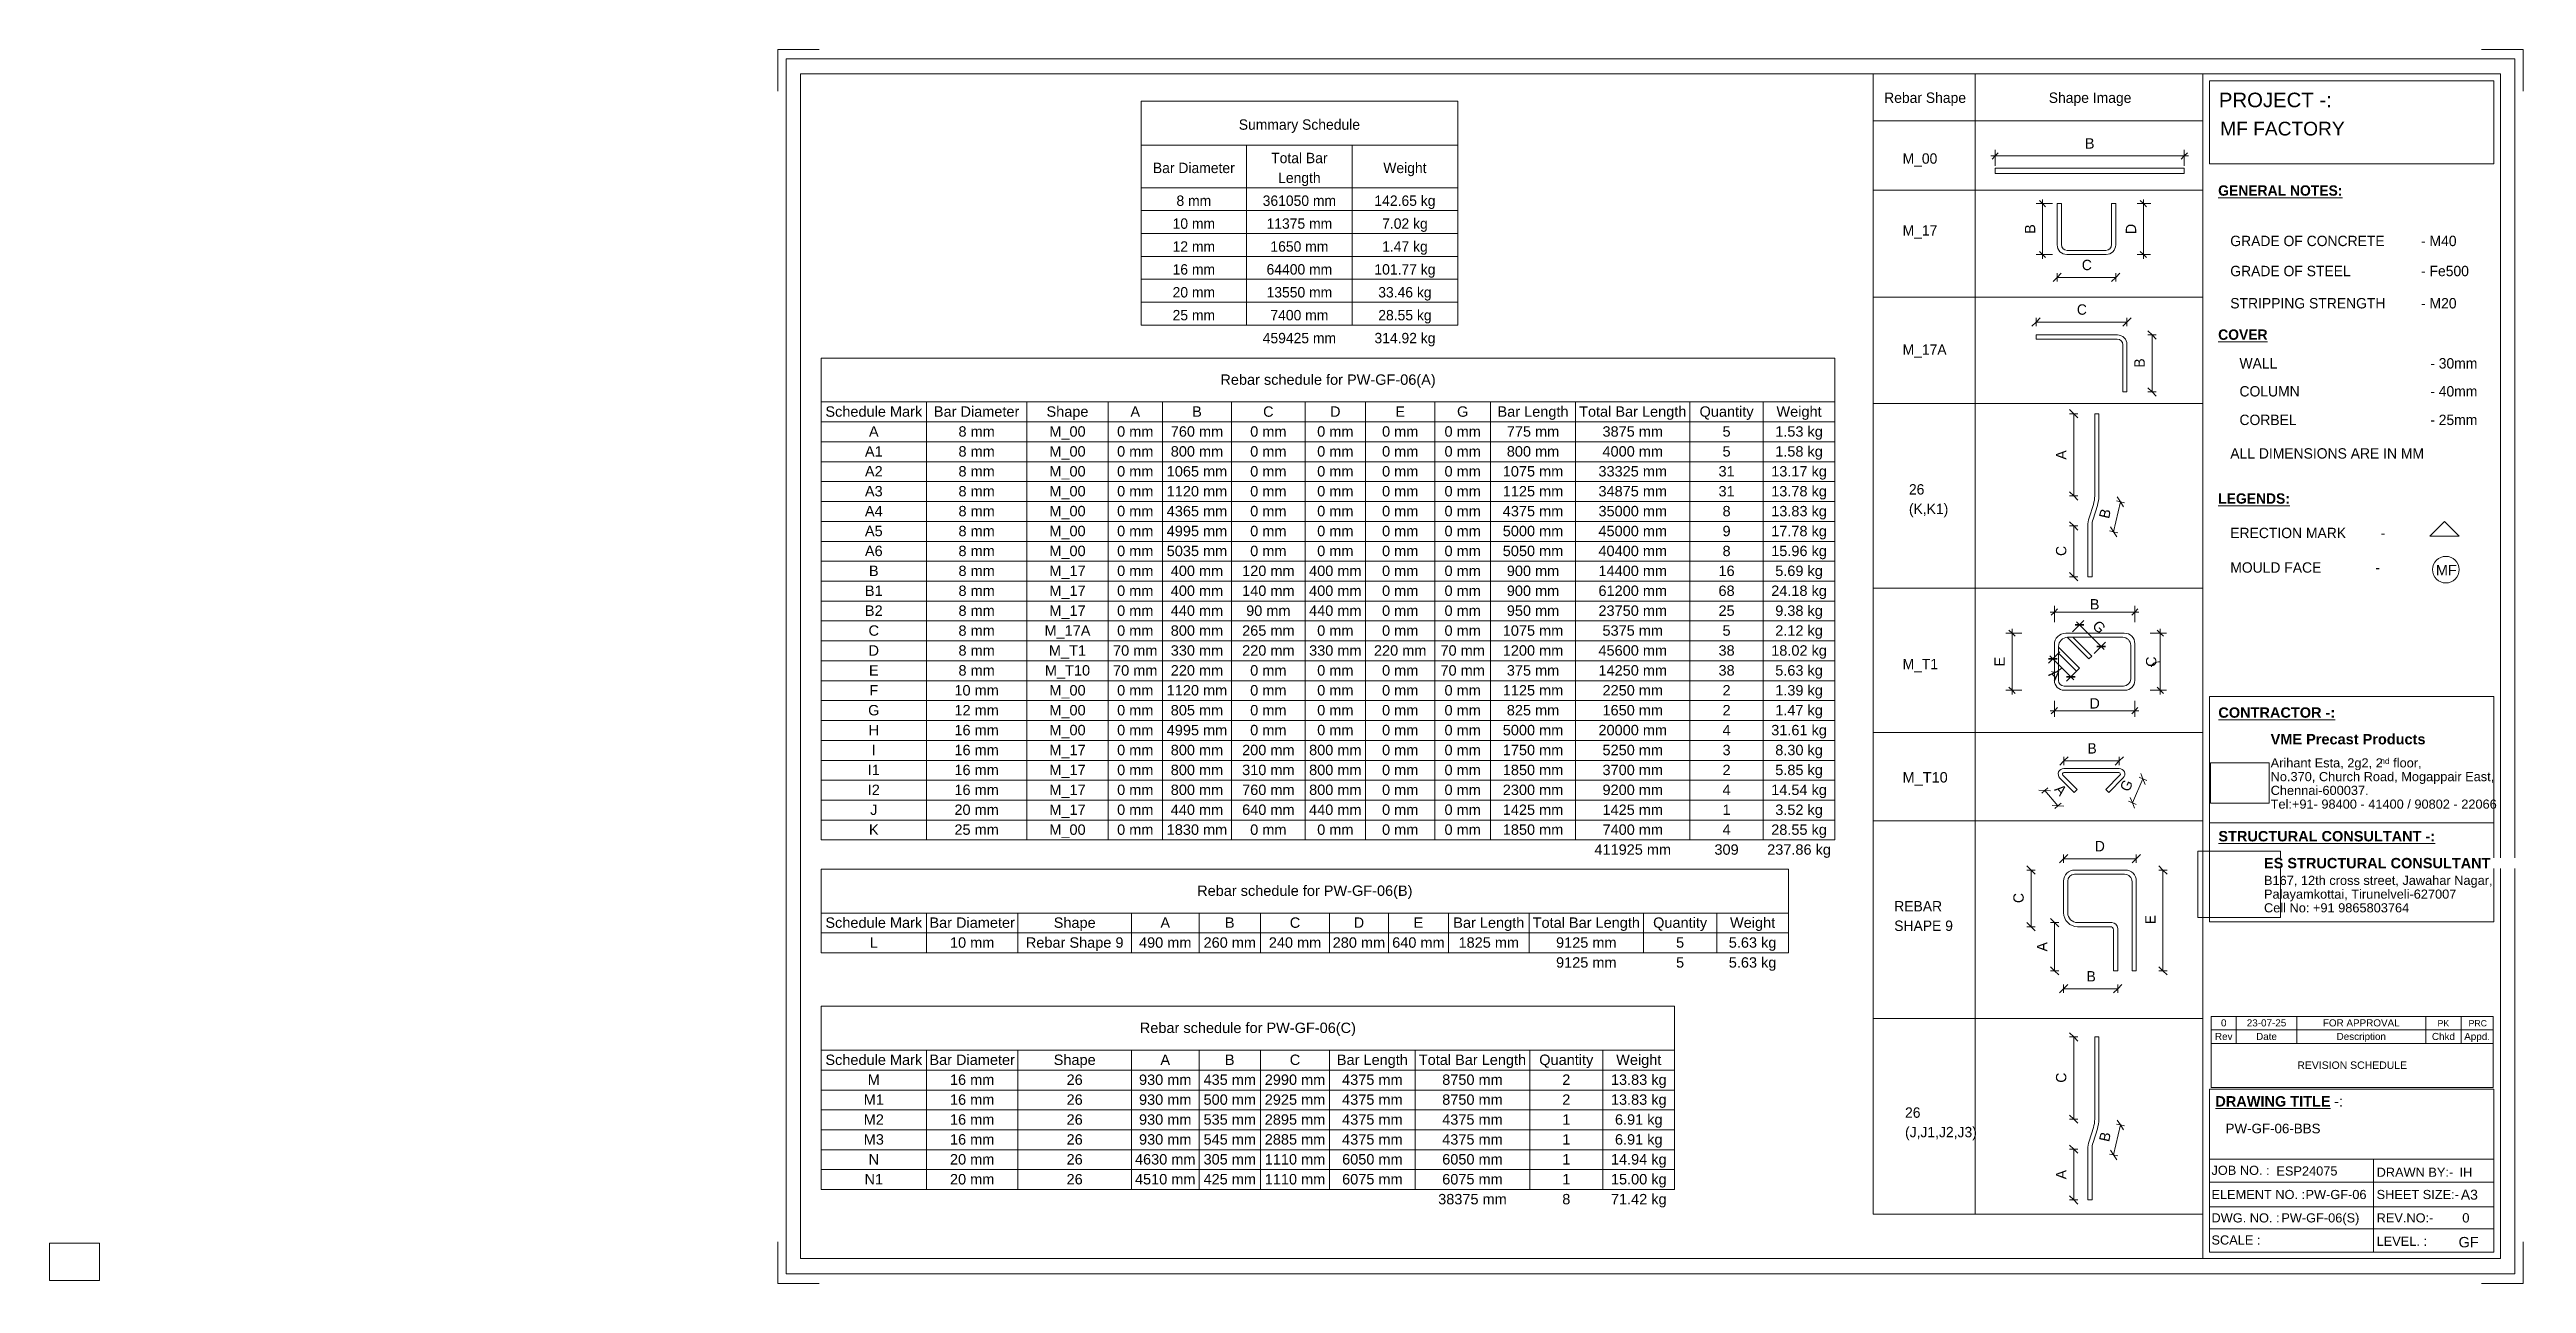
# Paper-space layout 'Layout1' of a CAD drawing. Header units: millimetres. Extents: x 0 to 596, y -1 to 296.
import ezdxf

# ---------------------------------------------------------------- set-up
doc = ezdxf.new("R2010")
doc.units = ezdxf.units.MM
for name, color, linetype, lineweight in [('A-ANNO-DIMS', 211, 'Continuous', 9), ('A-ANNO-DIMS-1', 211, 'Continuous', 9), ('A-DETL-MBND', 5, 'Continuous', 18), ('A-DETL-THIN', 151, 'Continuous', 18), ('G-ANNO-SCHD', 231, 'Continuous', 9), ('G-ANNO-TEXT', 231, 'Continuous', 9), ('G-ANNO-TTLB', 6, 'Continuous', 9), ('G-ANNO-TTLB-MEDM', 33, 'Continuous', 9), ('G-ANNO-TTLB-THIN', 151, 'Continuous', 9)]:
    doc.layers.add(name, color=color, linetype=linetype, lineweight=lineweight)
doc.styles.add('Arial', font='arial.ttf', dxfattribs={"height": 3.5})
doc.styles.add('Arial_1', font='arial.ttf', dxfattribs={"height": 2.2})
doc.styles.add('Arial_10', font='arial.ttf', dxfattribs={"height": 1.5})
doc.styles.add('Arial_2', font='arial.ttf', dxfattribs={"height": 2.4})
doc.styles.add('Arial_3', font='arial.ttf', dxfattribs={"height": 2.5})
doc.styles.add('Arial_4', font='arial.ttf', dxfattribs={"height": 1.42976})
doc.styles.add('Arial_5', font='arial.ttf', dxfattribs={"height": 2.25})
doc.styles.add('Arial_6', font='arial.ttf', dxfattribs={"height": 3.3})
doc.styles.add('Arial_7', font='arial.ttf', dxfattribs={"height": 2.3})
doc.styles.add('Arial_8', font='arial.ttf', dxfattribs={"height": 1.8})
doc.styles.add('Arial_9', font='arial.ttf', dxfattribs={"height": 1.7})
doc.styles.add('Arial_B', font='arialbd.ttf', dxfattribs={"height": 2.5})
doc.styles.add('Nirmala UI Semilight', font='NirmalaS.ttf', dxfattribs={"height": 2.5})
doc.styles.add('Nirmala UI Semilight_B', font='', dxfattribs={"height": 2.5})
doc.styles.get('Nirmala UI Semilight_B').set_extended_font_data('Nirmala UI Semilight', bold=True)
doc.dimstyles.new('Arrow_Filled_-_2_5_NI_UI', dxfattribs={"dimscale": 304.8, "dimtxt": 2.61841, "dimasz": 0.006562, "dimexe": 0.003281, "dimexo": 0.0625, "dimgap": 0.003281, "dimtad": 1, "dimdec": 4, "dimzin": 0, "dimdsep": 46, "dimtxsty": 'Nirmala UI Semilight', "dimblk1": 'OBLIQUE', "dimblk2": 'OBLIQUE', "dimsah": 1, "dimcen": 0.09, "dimazin": 0, "dimtfac": 1, "dimtdec": 4, "dimtix": 1, "dimtmove": 0, "dimatfit": 3, "dimfxl": 0.003281, "dimfxlon": 1, "dimtvp": 1, "dimtolj": 1, "dimtzin": 0, "dimarcsym": 2})
doc.dimstyles.new('Diagonal_-_2_5mm_Arial', dxfattribs={"dimscale": 304.8, "dimtxt": 2.550648, "dimasz": 0.004921, "dimexe": 0.004921, "dimexo": 0.0625, "dimgap": 0.003281, "dimtad": 1, "dimdec": 4, "dimzin": 0, "dimdsep": 46, "dimtxsty": 'Arial_3', "dimblk1": 'OBLIQUE', "dimblk2": 'OBLIQUE', "dimsah": 1, "dimcen": 0.09, "dimdle": 0.003281, "dimazin": 0, "dimtfac": 1, "dimtdec": 4, "dimtix": 1, "dimtmove": 0, "dimatfit": 3, "dimfxl": 0.007874, "dimfxlon": 1, "dimtvp": 1, "dimtolj": 1, "dimtzin": 0, "dimarcsym": 2})
doc.dimstyles.new('Diagonal_-_2_5mm_Arial_1', dxfattribs={"dimscale": 304.8, "dimtxt": 2.550648, "dimasz": 0.004921, "dimexe": 0.004921, "dimexo": 0.0625, "dimgap": 0.003281, "dimtad": 1, "dimdec": 4, "dimzin": 0, "dimdsep": 46, "dimtxsty": 'Arial_3', "dimblk1": 'OBLIQUE', "dimblk2": 'OBLIQUE', "dimsah": 1, "dimcen": 0.09, "dimdle": 0.003281, "dimazin": 0, "dimtfac": 1, "dimtdec": 4, "dimtix": 1, "dimtmove": 2, "dimatfit": 3, "dimfxl": 0.007874, "dimfxlon": 1, "dimtvp": 1, "dimtolj": 1, "dimtzin": 0, "dimarcsym": 2})
doc.dimstyles.new('Diagonal_-_2_5mm_Arial_2', dxfattribs={"dimscale": 304.8, "dimtxt": 2.550648, "dimasz": 0.004921, "dimexe": 0.004921, "dimexo": 0.004921, "dimgap": 0.003281, "dimtad": 1, "dimdec": 4, "dimzin": 0, "dimdsep": 46, "dimtxsty": 'Arial_3', "dimblk1": 'OBLIQUE', "dimblk2": 'OBLIQUE', "dimsah": 1, "dimcen": 0.09, "dimdle": 0.003281, "dimazin": 0, "dimtfac": 1, "dimtdec": 4, "dimtix": 1, "dimtmove": 0, "dimatfit": 3, "dimfxl": 1, "dimtvp": 1, "dimtfill": 1, "dimtolj": 1, "dimtzin": 0, "dimarcsym": 2})
doc.dimstyles.new('Diagonal_-_2_5mm_Arial_3', dxfattribs={"dimscale": 304.8, "dimtxt": 2.550648, "dimasz": 0.004921, "dimexe": 0.004921, "dimexo": 0.0625, "dimgap": 0.003281, "dimtad": 1, "dimdec": 4, "dimzin": 0, "dimdsep": 46, "dimtxsty": 'Arial_3', "dimblk1": 'OBLIQUE', "dimblk2": 'OBLIQUE', "dimsah": 1, "dimcen": 0.09, "dimdle": 0.003281, "dimazin": 0, "dimtfac": 1, "dimtdec": 4, "dimtix": 1, "dimtmove": 1, "dimatfit": 3, "dimfxl": 0.007874, "dimfxlon": 1, "dimtvp": 1, "dimtolj": 1, "dimtzin": 0, "dimarcsym": 2})
picture_1 = doc.add_image_def('image1.jpg', size_in_pixel=(996, 686))
picture_2 = doc.add_image_def('image2.jpg', size_in_pixel=(1600, 1280))

# ---------------------------------------------------------------- blocks, each defined once
blk = doc.blocks.new('ES-Landscape-A3 - ES-Landscape-A3-502445-PW-GF-06-BBS')
at = {"layer": 'G-ANNO-TTLB'}
for p, q in [((175.24, 296.27), (185.24, 296.27)), ((175.24, 296.27), (175.24, 286.27)), ((595.24, 296.27), (585.24, 296.27)), ((595.24, 296.27), (595.24, 286.27)), ((519.77, 140.54), (588.2, 140.54)), ((519.77, 86.33), (519.77, 140.54)), ((588.2, 86.33), (588.2, 140.54)), ((519.77, 110.14), (588.2, 110.14)), ((519.77, 6.78), (519.77, 46.03)), ((588.2, 6.78), (588.2, 46.03)), ((559.23, 29.2), (559.23, 6.78)), ((175.24, -0.73), (175.24, 9.27)), ((595.24, -0.73), (595.24, 9.27)), ((175.24, -0.73), (185.24, -0.73)), ((595.24, -0.73), (585.24, -0.73))]:
    blk.add_line(p, q, dxfattribs=at)
at = {"layer": 'G-ANNO-TTLB-MEDM'}
for p, q in [((180.73, 290.44), (180.73, 5.31)), ((180.73, 290.44), (589.79, 290.44)), ((518.17, 290.44), (518.17, 5.31)), ((519.77, 268.77), (519.77, 288.77)), ((519.77, 288.77), (588.2, 288.77)), ((588.2, 288.77), (588.2, 268.77)), ((589.79, 290.44), (589.79, 5.31)), ((588.2, 268.77), (519.77, 268.77)), ((519.77, 86.33), (588.2, 86.33)), ((519.77, 6.78), (588.2, 6.78)), ((180.73, 5.31), (589.79, 5.31))]:
    blk.add_line(p, q, dxfattribs=at)
at = {"layer": 'G-ANNO-TTLB-THIN'}
for p, q in [((177.29, 294.03), (177.29, 1.56)), ((593.23, 294.03), (177.29, 294.03)), ((593.23, 1.56), (593.23, 294.03)), ((519.77, 46.03), (588.2, 46.03)), ((519.77, 29.2), (588.2, 29.2)), ((519.77, 23.64), (588.2, 23.64)), ((519.77, 17.68), (588.2, 17.68)), ((519.77, 12.43), (588.2, 12.43)), ((177.29, 1.56), (593.23, 1.56))]:
    blk.add_line(p, q, dxfattribs=at)
at = {"layer": 'G-ANNO-TTLB', "insert": (534.5, 131.53), "char_height": 2.5, "width": 45.135, "attachment_point": 1, "style": 'Arial_B', "bg_fill": 3, "box_fill_scale": 0, "bg_fill_color": 256, "bg_fill_true_color": 3254780160, "bg_fill_transparency": 256}
blk.add_mtext('VME Precast Products', dxfattribs=at)
at = {"layer": 'G-ANNO-TTLB', "attachment_point": 1}
for s, insert, char_height, width, style in [('Arihant Esta, 2g2, 2', (534.5, 125.68), 2.2, 31.9873, 'Arial_1'), ('nd', (560.89, 125.72), 1.43, 2.7257, 'Arial_4'), (' floor,', (563.14, 125.68), 2.2, 9.1392, 'Arial_1'), ('No.370, Church Road, Mogappair East,', (534.5, 122.37), 2.2, 63.4135, 'Arial_1'), ('Tel:+91- 98400 - 41400 / 90802 - 22066 ', (534.5, 115.75), 2.2, 65.2574, 'Arial_1'), ('Chennai-600037.', (534.5, 119.06), 2.2, 27.6582, 'Arial_1'), ('Cell No: +91 9865803764', (532.9, 90.79), 2.2, 41.0464, 'Arial_1'), ('Palayamkottai, Tirunelveli-627007', (532.9, 94.09), 2.2, 54.4346, 'Arial_1'), ('JOB NO. :', (520.26, 27.61), 2.2, 16.5949, 'Arial_1'), ('DRAWN BY:-', (560, 27.14), 2.2, 21.7257, 'Arial_1'), ('ELEMENT NO. :', (520.26, 21.79), 2.2, 26.5359, 'Arial_1'), ('SHEET SIZE:-', (560, 21.79), 2.2, 23.2489, 'Arial_1'), ('DWG. NO. :', (520.26, 16.16), 2.2, 19.481, 'Arial_1'), ('REV.NO:-', (560, 16.16), 2.2, 16.0338, 'Arial_1'), ('SCALE :', (520.26, 10.84), 2.2, 13.8692, 'Arial_1'), ('LEVEL. :', (560, 10.53), 2.2, 14.3502, 'Arial_1')]:
    blk.add_mtext(s, dxfattribs=dict(at, insert=insert, char_height=char_height, width=width, style=style))
at = {"layer": 'G-ANNO-TTLB'}
image = blk.add_image(picture_1, insert=(520, 114.84), size_in_units=(14.11, 9.72), dxfattribs=at)
image.dxf.flags = 7
image = blk.add_image(picture_2, insert=(516.95, 87.39), size_in_units=(19.92, 15.93), dxfattribs=at)
image.dxf.flags = 7
at = {"layer": 'G-ANNO-TTLB', "attachment_point": 1, "bg_fill": 3, "box_fill_scale": 0, "bg_fill_color": 256, "bg_fill_true_color": 3254780160, "bg_fill_transparency": 256}
for s, insert, char_height, width, style in [('PROJECT -:', (522.05, 285.89), 3.5, 33.3502, 'Arial'), ('\\LCONTRACTOR -:', (521.92, 137.94), 2.5, 33.9114, 'Arial_B'), ('\\LSTRUCTURAL CONSULTANT -:', (521.92, 108.18), 2.5, 62.8523, 'Arial_B'), ('ES STRUCTURAL CONSULTANT', (532.9, 101.7), 2.5, 65.6582, 'Arial_B'), ('\\LDRAWING TITLE', (521.19, 44.36), 2.5, 33.4304, 'Arial_B'), ('A3', (580.27, 21.84), 2.4, 4.9705, 'Arial_2')]:
    blk.add_mtext(s, dxfattribs=dict(at, insert=insert, char_height=char_height, width=width, style=style))
at = {"layer": 'G-ANNO-TTLB', "insert": (532.9, 97.4), "char_height": 2.2, "width": 65.1772, "attachment_point": 1, "style": 'Arial_1'}
blk.add_mtext('B167, 12th cross street, Jawahar Nagar,', dxfattribs=at)
at = {"layer": 'G-ANNO-TTLB', "insert": (548.78, 44.36), "char_height": 2.5, "width": 1.2025, "attachment_point": 1, "style": 'Arial_B', "bg_fill": 3, "box_fill_scale": 0, "bg_fill_color": 256, "bg_fill_true_color": 3254780160, "bg_fill_transparency": 256}
blk.add_mtext('\\fArial|b1|i0|c0|p34|; ', dxfattribs=at)
at = {"layer": 'G-ANNO-TTLB', "insert": (549.77, 44.36), "char_height": 2.5, "width": 2.6456, "attachment_point": 1, "style": 'Arial_3', "bg_fill": 3, "box_fill_scale": 0, "bg_fill_color": 256, "bg_fill_true_color": 3254780160, "bg_fill_transparency": 256}
blk.add_mtext('-:', dxfattribs=at)
blk = doc.blocks.new('DIMBLOCK1-PW-GF-06-BBS')
at = {"layer": 'A-ANNO-DIMS-1'}
for p, q in [((467.2, 270.67), (514.72, 270.67)), ((468.2, 270.67), (468.2, 272.17)), ((468.2, 270.67), (468.2, 268.27)), ((513.72, 270.67), (513.72, 272.17)), ((513.72, 270.67), (513.72, 268.27))]:
    blk.add_line(p, q, dxfattribs=at)
at = {"layer": 'A-ANNO-DIMS-1', "lineweight": 35}
for p, q in [((468.2, 270.67), (467.45, 269.92)), ((468.2, 270.67), (468.95, 271.42)), ((513.72, 270.67), (512.97, 269.92)), ((513.72, 270.67), (514.47, 271.42))]:
    blk.add_line(p, q, dxfattribs=at)
at = {"layer": 'A-ANNO-DIMS-1', "color": 0, "insert": (489.8, 274.92), "char_height": 2.5, "width": 2.7782, "attachment_point": 1, "line_spacing_factor": 0.941778, "style": 'Arial_3'}
blk.add_mtext('B', dxfattribs=at)
blk = doc.blocks.new('_Oblique')
at = {"color": 0, "linetype": 'ByBlock', "lineweight": -2}
blk.add_line((-0.5, -0.5), (0.5, 0.5), dxfattribs=at)
blk = doc.blocks.new('DIMBLOCK2-PW-GF-06-BBS')
at = {"layer": 'A-ANNO-DIMS-1'}
for p, q in [((479.61, 259.18), (478.11, 259.18)), ((479.61, 245.93), (479.61, 260.18)), ((479.61, 259.18), (482.01, 259.18)), ((479.61, 246.93), (478.11, 246.93)), ((479.61, 246.93), (482.01, 246.93))]:
    blk.add_line(p, q, dxfattribs=at)
at = {"layer": 'A-ANNO-DIMS-1', "lineweight": 35}
for p, q in [((479.61, 259.18), (478.86, 259.93)), ((479.61, 259.18), (480.36, 258.43)), ((479.61, 246.93), (478.86, 247.68)), ((479.61, 246.93), (480.36, 246.18))]:
    blk.add_line(p, q, dxfattribs=at)
at = {"layer": 'A-ANNO-DIMS-1', "color": 0, "insert": (475.36, 251.9), "char_height": 2.5, "width": 2.7782, "attachment_point": 1, "rotation": 90, "line_spacing_factor": 0.941778, "style": 'Arial_3'}
blk.add_mtext('B', dxfattribs=at)
blk = doc.blocks.new('DIMBLOCK3-PW-GF-06-BBS')
at = {"layer": 'A-ANNO-DIMS-1'}
for p, q in [((503.88, 259.18), (502.38, 259.18)), ((503.88, 260.18), (503.88, 245.93)), ((503.88, 259.18), (505.69, 259.18)), ((503.88, 246.93), (502.38, 246.93)), ((503.88, 246.93), (505.57, 246.93))]:
    blk.add_line(p, q, dxfattribs=at)
at = {"layer": 'A-ANNO-DIMS-1', "lineweight": 35}
for p, q in [((503.88, 259.18), (503.13, 259.93)), ((503.88, 259.18), (504.63, 258.43)), ((503.88, 246.93), (503.13, 247.68)), ((503.88, 246.93), (504.63, 246.18))]:
    blk.add_line(p, q, dxfattribs=at)
at = {"layer": 'A-ANNO-DIMS-1', "color": 0, "insert": (499.64, 251.8), "char_height": 2.5, "width": 3.0137, "attachment_point": 1, "rotation": 90, "line_spacing_factor": 0.941778, "style": 'Arial_3', "bg_fill": 3, "box_fill_scale": 0, "bg_fill_color": 256, "bg_fill_true_color": 3254780160, "bg_fill_transparency": 256}
blk.add_mtext('D', dxfattribs=at)
blk = doc.blocks.new('DIMBLOCK4-PW-GF-06-BBS')
at = {"layer": 'A-ANNO-DIMS-1'}
for p, q in [((478.06, 230.68), (477.06, 229.68)), ((478.06, 230.68), (479.06, 231.68)), ((478.06, 230.68), (478.06, 231.68)), ((478.06, 230.68), (499.93, 230.68)), ((478.06, 230.68), (478.06, 229.68)), ((499.93, 230.68), (498.93, 229.68)), ((499.93, 230.68), (500.93, 231.68)), ((499.93, 230.68), (499.93, 231.68)), ((499.93, 230.68), (499.93, 229.68))]:
    blk.add_line(p, q, dxfattribs=at)
at = {"layer": 'A-ANNO-DIMS-1', "color": 0, "insert": (487.87, 234.94), "char_height": 2.5, "width": 2.6851, "attachment_point": 1, "line_spacing_factor": 1.142579, "style": 'Nirmala UI Semilight'}
blk.add_mtext('C', dxfattribs=at)
blk = doc.blocks.new('DIMBLOCK5-PW-GF-06-BBS')
at = {"layer": 'A-ANNO-DIMS-1'}
for p, q in [((505.96, 227.57), (504.96, 228.57)), ((505.96, 227.57), (504.96, 227.57)), ((505.96, 213.85), (505.96, 227.57)), ((505.96, 227.57), (506.96, 226.57)), ((505.96, 227.57), (506.96, 227.57)), ((505.96, 213.85), (504.96, 214.85)), ((505.96, 213.85), (504.96, 213.85)), ((505.96, 213.85), (506.96, 212.85)), ((505.96, 213.85), (506.96, 213.85))]:
    blk.add_line(p, q, dxfattribs=at)
at = {"layer": 'A-ANNO-DIMS-1', "color": 0, "insert": (501.69, 219.71), "char_height": 2.5, "width": 2.3994, "attachment_point": 1, "rotation": 90, "line_spacing_factor": 1.142579, "style": 'Nirmala UI Semilight'}
blk.add_mtext('B', dxfattribs=at)
blk = doc.blocks.new('DIMBLOCK6-PW-GF-06-BBS')
at = {"layer": 'A-ANNO-DIMS-1'}
for p, q in [((487.1, 181.6), (486.1, 182.6)), ((487.1, 181.6), (486.1, 181.6)), ((487.1, 169.39), (487.1, 181.6)), ((487.1, 181.6), (488.1, 180.6)), ((487.1, 181.6), (488.1, 181.6)), ((487.1, 169.39), (486.1, 170.39)), ((487.1, 169.39), (486.1, 169.39)), ((487.1, 169.39), (488.1, 168.39)), ((487.1, 169.39), (488.1, 169.39))]:
    blk.add_line(p, q, dxfattribs=at)
at = {"layer": 'A-ANNO-DIMS-1', "color": 0, "insert": (482.84, 174.38), "char_height": 2.5, "width": 2.6851, "attachment_point": 1, "rotation": 90, "line_spacing_factor": 1.142579, "style": 'Nirmala UI Semilight'}
blk.add_mtext('C', dxfattribs=at)
blk = doc.blocks.new('DIMBLOCK7-PW-GF-06-BBS')
at = {"layer": 'A-ANNO-DIMS-1'}
for p, q in [((496.72, 180.2), (498.35, 187.42)), ((498.35, 187.42), (497.38, 187.64)), ((498.35, 187.42), (497.6, 188.61)), ((498.35, 187.42), (499.11, 186.22)), ((498.35, 187.42), (499.33, 187.2)), ((496.72, 180.2), (495.74, 180.42)), ((496.72, 180.2), (495.96, 181.39)), ((496.72, 180.2), (497.47, 179)), ((496.72, 180.2), (497.69, 179.97))]:
    blk.add_line(p, q, dxfattribs=at)
at = {"layer": 'A-ANNO-DIMS-1', "color": 0, "insert": (493.16, 183.77), "char_height": 2.5, "width": 2.3994, "attachment_point": 1, "rotation": 77.23618, "line_spacing_factor": 1.142579, "style": 'Nirmala UI Semilight'}
blk.add_mtext('B', dxfattribs=at)
blk = doc.blocks.new('DIMBLOCK8-PW-GF-06-BBS')
at = {"layer": 'A-ANNO-DIMS-1'}
for p, q in [((487.1, 208.61), (486.1, 209.61)), ((487.1, 208.61), (486.1, 208.61)), ((487.1, 188.82), (487.1, 208.61)), ((487.1, 208.61), (488.1, 207.61)), ((487.1, 208.61), (488.1, 208.61)), ((487.1, 188.82), (486.1, 189.82)), ((487.1, 188.82), (486.1, 188.82)), ((487.1, 188.82), (488.1, 187.82)), ((487.1, 188.82), (488.1, 188.82))]:
    blk.add_line(p, q, dxfattribs=at)
at = {"layer": 'A-ANNO-DIMS-1', "color": 0, "insert": (482.84, 197.57), "char_height": 2.5, "width": 2.7422, "attachment_point": 1, "rotation": 90, "line_spacing_factor": 1.142579, "style": 'Nirmala UI Semilight'}
blk.add_mtext('A', dxfattribs=at)
blk = doc.blocks.new('DIMBLOCK9-PW-GF-06-BBS')
at = {"layer": 'A-ANNO-DIMS-1'}
for p, q in [((483.13, 241.41), (482.13, 240.41)), ((483.13, 241.41), (484.13, 242.41)), ((483.13, 241.41), (483.13, 242.41)), ((483.13, 241.41), (497.22, 241.41)), ((483.13, 241.41), (483.13, 240.41)), ((497.22, 241.41), (496.22, 240.41)), ((497.22, 241.41), (498.22, 242.41)), ((497.22, 241.41), (497.22, 242.41)), ((497.22, 241.41), (497.22, 240.41))]:
    blk.add_line(p, q, dxfattribs=at)
at = {"layer": 'A-ANNO-DIMS-1', "color": 0, "insert": (489.06, 245.67), "char_height": 2.5, "width": 2.6851, "attachment_point": 1, "line_spacing_factor": 1.142579, "style": 'Nirmala UI Semilight'}
blk.add_mtext('C', dxfattribs=at)
blk = doc.blocks.new('DIMBLOCK10-PW-GF-06-BBS')
at = {"layer": 'A-ANNO-DIMS-1'}
for p, q in [((482.45, 160.88), (482.45, 162.38)), ((501.82, 160.88), (501.82, 162.38)), ((481.45, 160.88), (502.82, 160.88)), ((482.45, 160.88), (482.45, 158.48)), ((501.82, 160.88), (501.82, 158.48))]:
    blk.add_line(p, q, dxfattribs=at)
at = {"layer": 'A-ANNO-DIMS-1', "lineweight": 35}
for p, q in [((482.45, 160.88), (483.2, 161.63)), ((501.82, 160.88), (502.57, 161.63)), ((482.45, 160.88), (481.7, 160.13)), ((501.82, 160.88), (501.07, 160.13))]:
    blk.add_line(p, q, dxfattribs=at)
at = {"layer": 'A-ANNO-DIMS-1', "color": 0, "insert": (490.98, 164), "char_height": 2.5, "width": 2.7782, "attachment_point": 1, "line_spacing_factor": 0.941778, "style": 'Arial_3'}
blk.add_mtext('B', dxfattribs=at)
blk = doc.blocks.new('DIMBLOCK11-PW-GF-06-BBS')
at = {"layer": 'A-ANNO-DIMS-1'}
for p, q in [((472.26, 155.8), (470.76, 155.8)), ((472.26, 141.05), (472.26, 156.8)), ((472.26, 155.8), (474.66, 155.8)), ((472.26, 142.05), (470.76, 142.05)), ((472.26, 142.05), (474.66, 142.05))]:
    blk.add_line(p, q, dxfattribs=at)
at = {"layer": 'A-ANNO-DIMS-1', "lineweight": 35}
for p, q in [((472.26, 155.8), (471.51, 156.55)), ((472.26, 155.8), (473.01, 155.05)), ((472.26, 142.05), (471.51, 142.8)), ((472.26, 142.05), (473.01, 141.3))]:
    blk.add_line(p, q, dxfattribs=at)
at = {"layer": 'A-ANNO-DIMS-1', "color": 0, "insert": (468.02, 147.77), "char_height": 2.5, "width": 2.7782, "attachment_point": 1, "rotation": 90, "line_spacing_factor": 0.941778, "style": 'Arial_3'}
blk.add_mtext('E', dxfattribs=at)
blk = doc.blocks.new('DIMBLOCK12-PW-GF-06-BBS')
at = {"layer": 'A-ANNO-DIMS-1'}
for p, q in [((481.45, 137.12), (502.82, 137.12)), ((482.45, 137.12), (482.45, 139.52)), ((482.45, 137.12), (482.45, 135.62)), ((501.82, 137.12), (501.82, 139.52)), ((501.82, 137.12), (501.82, 135.62))]:
    blk.add_line(p, q, dxfattribs=at)
at = {"layer": 'A-ANNO-DIMS-1', "lineweight": 35}
for p, q in [((482.45, 137.12), (481.7, 136.37)), ((482.45, 137.12), (483.2, 137.87)), ((501.82, 137.12), (501.07, 136.37)), ((501.82, 137.12), (502.57, 137.87))]:
    blk.add_line(p, q, dxfattribs=at)
at = {"layer": 'A-ANNO-DIMS-1', "color": 0, "insert": (490.88, 140.15), "char_height": 2.5, "width": 3.0137, "attachment_point": 1, "line_spacing_factor": 0.941778, "style": 'Arial_3'}
blk.add_mtext('D', dxfattribs=at)
blk = doc.blocks.new('DIMBLOCK13-PW-GF-06-BBS')
at = {"layer": 'A-ANNO-DIMS-1'}
for p, q in [((507.94, 155.8), (505.54, 155.8)), ((507.94, 156.8), (507.94, 141.05)), ((507.94, 155.8), (509.44, 155.8)), ((507.94, 142.05), (505.54, 142.05)), ((507.94, 142.05), (509.44, 142.05))]:
    blk.add_line(p, q, dxfattribs=at)
at = {"layer": 'A-ANNO-DIMS-1', "lineweight": 35}
for p, q in [((507.94, 155.8), (507.19, 156.55)), ((507.94, 155.8), (508.69, 155.05)), ((507.94, 142.05), (507.19, 142.8)), ((507.94, 142.05), (508.69, 141.3))]:
    blk.add_line(p, q, dxfattribs=at)
at = {"layer": 'A-ANNO-DIMS-1'}
blk.add_ellipse((507.94, 147.67), major_axis=(2.15, 0), ratio=0.58469, start_param=1.570796, end_param=3.141593, dxfattribs=at)
at = {"layer": 'A-ANNO-DIMS-1', "color": 0, "insert": (504.5, 147.67), "char_height": 2.5, "width": 3.0137, "attachment_point": 1, "rotation": 90, "line_spacing_factor": 0.941778, "style": 'Arial_3'}
blk.add_mtext('C', dxfattribs=at)
blk = doc.blocks.new('DIMBLOCK14-PW-GF-06-BBS')
at = {"layer": 'A-ANNO-DIMS-1', "lineweight": 35}
for p, q in [((482.08, 149.63), (481.02, 149.63)), ((482.08, 149.63), (483.14, 149.63)), ((486.43, 145.28), (485.37, 145.28)), ((486.43, 145.28), (487.49, 145.28))]:
    blk.add_line(p, q, dxfattribs=at)
at = {"layer": 'A-ANNO-DIMS-1'}
for p, q in [((482.08, 149.63), (481.02, 148.57)), ((487.14, 144.58), (481.38, 150.34)), ((482.08, 149.63), (483.78, 151.33)), ((486.43, 145.28), (485.37, 144.22)), ((486.43, 145.28), (488.13, 146.98))]:
    blk.add_line(p, q, dxfattribs=at)
blk.add_ellipse((483.44, 148.28), major_axis=(1.68, 1.68), ratio=0.487907, start_param=3.141593, end_param=4.712389, dxfattribs=at)
at = {"layer": 'A-ANNO-DIMS-1', "color": 0, "insert": (482.67, 147.51), "char_height": 2.5, "width": 2.7782, "attachment_point": 1, "rotation": 315, "line_spacing_factor": 0.941778, "style": 'Arial_3'}
blk.add_mtext('A', dxfattribs=at)
blk = doc.blocks.new('DIMBLOCK15-PW-GF-06-BBS')
at = {"layer": 'A-ANNO-DIMS-1'}
for p, q in [((488.5, 157.78), (486.81, 156.09)), ((494.42, 151.86), (487.79, 158.49)), ((488.5, 157.78), (489.56, 158.84)), ((493.72, 152.57), (492.02, 150.87)), ((493.72, 152.57), (494.78, 153.63))]:
    blk.add_line(p, q, dxfattribs=at)
at = {"layer": 'A-ANNO-DIMS-1', "lineweight": 35}
for p, q in [((488.5, 157.78), (487.44, 157.78)), ((488.5, 157.78), (489.56, 157.78)), ((493.72, 152.57), (492.66, 152.57)), ((493.72, 152.57), (494.78, 152.57))]:
    blk.add_line(p, q, dxfattribs=at)
at = {"layer": 'A-ANNO-DIMS-1', "color": 0, "insert": (493.15, 159.13), "char_height": 2.5, "width": 3.2491, "attachment_point": 1, "rotation": 315, "line_spacing_factor": 0.941778, "style": 'Arial_3'}
blk.add_mtext('G', dxfattribs=at)
blk = doc.blocks.new('DIMBLOCK16-PW-GF-06-BBS')
at = {"layer": 'A-ANNO-DIMS-1'}
for p, q in [((484.75, 125.05), (485.75, 126.05)), ((484.75, 125.05), (484.75, 126.05)), ((498.07, 125.05), (499.07, 126.05)), ((498.07, 125.05), (498.07, 126.05)), ((484.75, 125.05), (483.75, 124.05)), ((484.75, 125.05), (498.07, 125.05)), ((484.75, 125.05), (484.75, 124.05)), ((498.07, 125.05), (497.07, 124.05)), ((498.07, 125.05), (498.07, 124.05))]:
    blk.add_line(p, q, dxfattribs=at)
at = {"layer": 'A-ANNO-DIMS-1', "color": 0, "insert": (490.41, 129.32), "char_height": 2.5, "width": 2.3994, "attachment_point": 1, "line_spacing_factor": 1.142579, "style": 'Nirmala UI Semilight'}
blk.add_mtext('B', dxfattribs=at)
blk = doc.blocks.new('DIMBLOCK17-PW-GF-06-BBS')
at = {"layer": 'A-ANNO-DIMS-1'}
for p, q in [((480.15, 117.92), (478.74, 118.02)), ((480.15, 117.92), (479.4, 117.26)), ((480.15, 117.92), (480.91, 118.57)), ((483.32, 114.23), (480.15, 117.92)), ((480.15, 117.92), (481.56, 117.81)), ((483.32, 114.23), (481.91, 114.34)), ((483.32, 114.23), (482.56, 113.58)), ((483.32, 114.23), (484.08, 114.88)), ((483.32, 114.23), (484.73, 114.13))]:
    blk.add_line(p, q, dxfattribs=at)
at = {"layer": 'A-ANNO-DIMS-1', "color": 0, "insert": (484.22, 119.72), "char_height": 2.5, "width": 2.7422, "attachment_point": 1, "rotation": 310.67704, "line_spacing_factor": 1.142579, "style": 'Nirmala UI Semilight'}
blk.add_mtext('A', dxfattribs=at)
blk = doc.blocks.new('DIMBLOCK18-PW-GF-06-BBS')
at = {"layer": 'A-ANNO-DIMS-1'}
for p, q in [((501.23, 114.96), (503.77, 120.71)), ((503.77, 120.71), (502.85, 121.12)), ((503.77, 120.71), (503.26, 122.03)), ((503.77, 120.71), (504.28, 119.39)), ((503.77, 120.71), (504.68, 120.31)), ((501.23, 114.96), (500.31, 115.36)), ((501.23, 114.96), (500.72, 116.27)), ((501.23, 114.96), (501.74, 113.64)), ((501.23, 114.96), (502.14, 114.55))]:
    blk.add_line(p, q, dxfattribs=at)
at = {"layer": 'A-ANNO-DIMS-1', "color": 0, "insert": (498.11, 118.45), "char_height": 2.5, "width": 2.9136, "attachment_point": 1, "rotation": 66.15853, "line_spacing_factor": 1.142579, "style": 'Nirmala UI Semilight'}
blk.add_mtext('G', dxfattribs=at)
blk = doc.blocks.new('DIMBLOCK19-PW-GF-06-BBS')
at = {"layer": 'A-ANNO-DIMS-1'}
for p, q in [((476.84, 98.77), (475.84, 99.77)), ((476.84, 98.77), (475.84, 98.77)), ((476.84, 85.14), (476.84, 98.77)), ((476.84, 98.77), (477.84, 97.77)), ((476.84, 98.77), (477.84, 98.77)), ((476.84, 85.14), (475.84, 86.14)), ((476.84, 85.14), (475.84, 85.14)), ((476.84, 85.14), (477.84, 84.14)), ((476.84, 85.14), (477.84, 85.14))]:
    blk.add_line(p, q, dxfattribs=at)
at = {"layer": 'A-ANNO-DIMS-1', "color": 0, "insert": (472.58, 90.84), "char_height": 2.5, "width": 2.6851, "attachment_point": 1, "rotation": 90, "line_spacing_factor": 1.142579, "style": 'Nirmala UI Semilight'}
blk.add_mtext('C', dxfattribs=at)
blk = doc.blocks.new('DIMBLOCK20-PW-GF-06-BBS')
at = {"layer": 'A-ANNO-DIMS-1'}
for p, q in [((484.68, 70.2), (483.68, 69.2)), ((484.68, 70.2), (485.68, 71.2)), ((484.68, 70.2), (484.68, 71.2)), ((484.68, 70.2), (497.7, 70.2)), ((484.68, 70.2), (484.68, 69.2)), ((497.7, 70.2), (496.7, 69.2)), ((497.7, 70.2), (498.7, 71.2)), ((497.7, 70.2), (497.7, 71.2)), ((497.7, 70.2), (497.7, 69.2))]:
    blk.add_line(p, q, dxfattribs=at)
at = {"layer": 'A-ANNO-DIMS-1', "color": 0, "insert": (490.19, 74.46), "char_height": 2.5, "width": 2.3994, "attachment_point": 1, "line_spacing_factor": 1.142579, "style": 'Nirmala UI Semilight'}
blk.add_mtext('B', dxfattribs=at)
blk = doc.blocks.new('DIMBLOCK21-PW-GF-06-BBS')
at = {"layer": 'A-ANNO-DIMS-1'}
for p, q in [((482.5, 86.14), (481.5, 87.14)), ((482.5, 86.14), (481.5, 86.14)), ((482.5, 74.52), (482.5, 86.14)), ((482.5, 86.14), (483.5, 85.14)), ((482.5, 86.14), (483.5, 86.14)), ((482.5, 74.52), (481.5, 75.52)), ((482.5, 74.52), (481.5, 74.52)), ((482.5, 74.52), (483.5, 73.52)), ((482.5, 74.52), (483.5, 74.52))]:
    blk.add_line(p, q, dxfattribs=at)
at = {"layer": 'A-ANNO-DIMS-1', "color": 0, "insert": (478.24, 79.19), "char_height": 2.5, "width": 2.7422, "attachment_point": 1, "rotation": 90, "line_spacing_factor": 1.142579, "style": 'Nirmala UI Semilight'}
blk.add_mtext('A', dxfattribs=at)
blk = doc.blocks.new('DIMBLOCK22-PW-GF-06-BBS')
at = {"layer": 'A-ANNO-DIMS-1'}
for p, q in [((484.68, 101.52), (483.68, 100.52)), ((484.68, 101.52), (485.68, 102.52)), ((484.68, 101.52), (484.68, 102.52)), ((484.68, 101.52), (502.17, 101.52)), ((484.68, 101.52), (484.68, 100.52)), ((502.17, 101.52), (501.17, 100.52)), ((502.17, 101.52), (503.17, 102.52)), ((502.17, 101.52), (502.17, 102.52)), ((502.17, 101.52), (502.17, 100.52))]:
    blk.add_line(p, q, dxfattribs=at)
at = {"layer": 'A-ANNO-DIMS-1', "color": 0, "insert": (492.19, 105.78), "char_height": 2.5, "width": 2.9707, "attachment_point": 1, "line_spacing_factor": 1.142579, "style": 'Nirmala UI Semilight'}
blk.add_mtext('D', dxfattribs=at)
blk = doc.blocks.new('DIMBLOCK23-PW-GF-06-BBS')
at = {"layer": 'A-ANNO-DIMS-1'}
for p, q in [((508.58, 98.77), (507.58, 99.77)), ((508.58, 98.77), (507.58, 98.77)), ((508.58, 74.52), (508.58, 98.77)), ((508.58, 98.77), (509.58, 97.77)), ((508.58, 98.77), (509.58, 98.77)), ((508.58, 74.52), (507.58, 75.52)), ((508.58, 74.52), (507.58, 74.52)), ((508.58, 74.52), (509.58, 73.52)), ((508.58, 74.52), (509.58, 74.52))]:
    blk.add_line(p, q, dxfattribs=at)
at = {"layer": 'A-ANNO-DIMS-1', "color": 0, "insert": (504.32, 85.74), "char_height": 2.5, "width": 2.1709, "attachment_point": 1, "rotation": 90, "line_spacing_factor": 1.142579, "style": 'Nirmala UI Semilight'}
blk.add_mtext('E', dxfattribs=at)
blk = doc.blocks.new('DIMBLOCK24-PW-GF-06-BBS')
at = {"layer": 'A-ANNO-DIMS-1'}
for p, q in [((487.1, 31.6), (486.1, 32.6)), ((487.1, 31.6), (486.1, 31.6)), ((487.1, 19.39), (487.1, 31.6)), ((487.1, 31.6), (488.1, 30.6)), ((487.1, 31.6), (488.1, 31.6)), ((487.1, 19.39), (486.1, 20.39)), ((487.1, 19.39), (486.1, 19.39)), ((487.1, 19.39), (488.1, 18.39)), ((487.1, 19.39), (488.1, 19.39))]:
    blk.add_line(p, q, dxfattribs=at)
at = {"layer": 'A-ANNO-DIMS-1', "color": 0, "insert": (482.84, 24.35), "char_height": 2.5, "width": 2.7422, "attachment_point": 1, "rotation": 90, "line_spacing_factor": 1.142579, "style": 'Nirmala UI Semilight'}
blk.add_mtext('A', dxfattribs=at)
blk = doc.blocks.new('DIMBLOCK25-PW-GF-06-BBS')
at = {"layer": 'A-ANNO-DIMS-1'}
for p, q in [((496.72, 30.2), (498.35, 37.42)), ((498.35, 37.42), (497.38, 37.64)), ((498.35, 37.42), (497.6, 38.61)), ((498.35, 37.42), (499.11, 36.22)), ((498.35, 37.42), (499.33, 37.2)), ((496.72, 30.2), (495.74, 30.42)), ((496.72, 30.2), (495.96, 31.39)), ((496.72, 30.2), (497.47, 29)), ((496.72, 30.2), (497.69, 29.97))]:
    blk.add_line(p, q, dxfattribs=at)
at = {"layer": 'A-ANNO-DIMS-1', "color": 0, "insert": (493.16, 33.77), "char_height": 2.5, "width": 2.3994, "attachment_point": 1, "rotation": 77.23618, "line_spacing_factor": 1.142579, "style": 'Nirmala UI Semilight'}
blk.add_mtext('B', dxfattribs=at)
blk = doc.blocks.new('DIMBLOCK26-PW-GF-06-BBS')
at = {"layer": 'A-ANNO-DIMS-1'}
for p, q in [((487.1, 58.61), (486.1, 59.61)), ((487.1, 58.61), (486.1, 58.61)), ((487.1, 38.82), (487.1, 58.61)), ((487.1, 58.61), (488.1, 57.61)), ((487.1, 58.61), (488.1, 58.61)), ((487.1, 38.82), (486.1, 39.82)), ((487.1, 38.82), (486.1, 38.82)), ((487.1, 38.82), (488.1, 37.82)), ((487.1, 38.82), (488.1, 38.82))]:
    blk.add_line(p, q, dxfattribs=at)
at = {"layer": 'A-ANNO-DIMS-1', "color": 0, "insert": (482.84, 47.6), "char_height": 2.5, "width": 2.6851, "attachment_point": 1, "rotation": 90, "line_spacing_factor": 1.142579, "style": 'Nirmala UI Semilight'}
blk.add_mtext('C', dxfattribs=at)

psp = doc.layouts.get("Layout1")

# ---------------------------------------------------------------- linework, layer by layer
at = {"layer": 'A-DETL-MBND'}
for p, q in [((438.82786, 279.10524), (518.17158, 279.10524)), ((468.20068, 267.70669), (513.72151, 267.70669)), ((468.20068, 267.70669), (468.20068, 266.40669)), ((468.20068, 266.40669), (513.72151, 266.40669)), ((513.72151, 267.70669), (513.72151, 266.40669)), ((438.82786, 166.64026), (518.17158, 166.64026)), ((438.82786, 131.89217), (518.17158, 131.89217)), ((487.20775, 117.47527), (483.78408, 120.89893)), ((487.91485, 118.18237), (484.49871, 121.59852)), ((484.74999, 123.23086), (498.06849, 123.23086)), ((484.76063, 122.23086), (497.97352, 122.23086)), ((494.81789, 118.18237), (498.23503, 121.59952)), ((499.00929, 120.95956), (495.52499, 117.47527)), ((487.20775, 117.47527), (487.91485, 118.18237)), ((494.81789, 118.18237), (495.52499, 117.47527)), ((438.82786, 110.64217), (518.17158, 110.64217))]:
    psp.add_line(p, q, dxfattribs=at)
for centre, radius, start, end in [((484.74999, 121.86485), 1.36601, 90, 225), ((484.76063, 121.86044), 0.37042, 90, 225), ((497.97352, 121.86103), 0.36983, 315, 90), ((498.06849, 121.90036), 1.33049, 315, 90)]:
    psp.add_arc(centre, radius, start, end, dxfattribs=at)
at = {"layer": 'A-DETL-THIN'}
for p, q in [((438.82786, 290.4375), (518.17158, 290.4375)), ((438.82786, 290.4375), (438.82786, 15.96979)), ((463.37158, 290.4375), (463.37158, 15.96979)), ((518.17158, 290.4375), (518.17158, 63.03667)), ((438.82786, 262.46211), (518.17158, 262.46211)), ((483.13041, 249.24766), (483.13041, 259.18473)), ((483.13041, 259.18473), (484.13041, 259.18473)), ((484.13041, 259.18473), (484.13041, 249.31104)), ((496.22102, 259.18473), (496.22102, 249.31104)), ((497.22102, 259.18473), (496.22102, 259.18473)), ((497.22102, 249.24766), (497.22102, 259.18473)), ((494.9081, 246.93473), (485.44334, 246.93473)), ((485.50672, 247.93473), (494.84472, 247.93473)), ((438.82786, 236.6875), (518.17158, 236.6875)), ((478.05602, 227.57198), (497.62075, 227.57198)), ((478.05602, 227.57198), (478.05602, 226.57198)), ((497.57878, 226.57198), (478.05602, 226.57198)), ((498.93102, 213.85153), (498.93102, 225.21975)), ((499.93102, 225.26172), (499.93102, 213.85153)), ((438.82786, 211.0625), (518.17158, 211.0625)), ((498.93102, 213.85153), (499.93102, 213.85153)), ((492.15453, 188.82058), (492.15453, 208.60826)), ((492.15453, 208.60826), (493.15453, 208.60826)), ((493.15453, 208.60826), (493.15453, 188.82058)), ((490.81483, 183.52653), (491.84311, 186.79377)), ((492.79699, 186.49356), (491.76871, 183.22632)), ((490.5188, 169.39217), (490.5188, 181.59978)), ((491.5188, 181.59978), (491.5188, 169.39217)), ((576.3195, 182.63911), (572.78396, 179.10358)), ((572.78396, 179.10358), (579.85503, 179.10358)), ((579.85503, 179.10358), (576.3195, 182.63911)), ((490.5188, 169.39217), (491.5188, 169.39217)), ((485.19746, 155.79876), (499.27508, 155.79876)), ((482.45008, 144.41513), (482.45008, 153.05138)), ((483.45008, 144.42087), (483.45008, 152.58367)), ((483.45008, 152.41368), (488.50647, 147.35729)), ((483.45008, 150.99947), (487.79937, 146.65018)), ((485.51308, 154.79354), (490.7279, 149.57872)), ((485.66517, 154.79876), (498.89425, 154.79876)), ((486.92207, 154.79876), (491.43501, 150.28582)), ((490.7279, 149.57872), (491.43501, 150.28582)), ((500.81962, 152.87339), (500.81962, 144.79825)), ((501.81962, 153.25422), (501.81962, 144.41838)), ((487.79937, 146.65018), (488.50647, 147.35729)), ((499.45426, 142.05301), (484.8122, 142.05301)), ((499.07439, 143.05301), (484.81794, 143.05301)), ((484.68018, 88.4809), (484.68018, 96.11457)), ((485.68018, 96.11457), (485.68018, 88.4809)), ((487.33372, 98.76811), (499.52915, 98.76811)), ((499.34623, 97.76811), (487.33372, 97.76811)), ((501.16777, 95.94657), (501.16777, 74.52139)), ((502.16777, 74.52139), (502.16777, 96.12949)), ((488.01632, 86.14475), (496.24334, 86.14475)), ((495.94191, 85.14475), (488.01632, 85.14475)), ((496.6965, 84.39016), (496.6965, 74.52139)), ((497.6965, 74.52139), (497.6965, 84.69159)), ((496.6965, 74.52139), (497.6965, 74.52139)), ((501.16777, 74.52139), (502.16777, 74.52139)), ((438.82786, 63.03667), (518.17158, 63.03667)), ((492.15453, 38.82058), (492.15453, 58.60826)), ((492.15453, 58.60826), (493.15453, 58.60826)), ((493.15453, 58.60826), (493.15453, 38.82058)), ((490.81483, 33.52653), (491.84311, 36.79377)), ((492.79699, 36.49356), (491.76871, 33.22632)), ((490.5188, 19.39217), (490.5188, 31.59978)), ((491.5188, 31.59978), (491.5188, 19.39217)), ((490.5188, 19.39217), (491.5188, 19.39217)), ((438.82786, 15.96979), (518.17158, 15.96979))]:
    psp.add_line(p, q, dxfattribs=at)
psp.add_circle((576.66925, 171.08454), 3.20059, dxfattribs=at)
for centre, radius, start, end in [((485.44334, 249.24766), 2.31292, 180, 270), ((485.50672, 249.31104), 1.37631, 180, 270), ((494.84472, 249.31104), 1.37631, 270, 0), ((494.9081, 249.24766), 2.31292, 270, 0), ((497.57878, 225.21975), 1.35223, 0, 90), ((497.62075, 225.26172), 2.31026, 360, 90), ((485.40315, 188.82058), 6.75138, 342.52997212, 360), ((485.40315, 188.82058), 7.75138, 342.52997212, 0), ((496.93686, 181.59978), 6.41807, 162.52997212, 180), ((496.93686, 181.59978), 5.41807, 162.52997212, 180), ((485.19746, 153.05138), 2.74738, 90, 180), ((499.27508, 153.25422), 2.54454, 360, 90), ((485.66517, 152.58367), 2.21509, 90, 180), ((498.89425, 152.87339), 1.92537, 0, 90), ((484.8122, 144.41513), 2.36212, 180, 270), ((484.81794, 144.42087), 1.36786, 180, 270), ((499.07439, 144.79825), 1.74523, 270, 360), ((499.45426, 144.41838), 2.36536, 270, 0), ((487.33372, 96.11457), 2.65354, 90, 180), ((487.33372, 96.11457), 1.65354, 90, 180), ((499.34623, 95.94657), 1.82154, 0, 90), ((499.52915, 96.12949), 2.63862, 0, 90), ((488.01632, 88.4809), 3.33615, 180, 270), ((488.01632, 88.4809), 2.33615, 180, 270), ((495.94191, 84.39016), 0.7546, 0, 90), ((496.24334, 84.69159), 1.45316, 0, 90), ((485.40315, 38.82058), 6.75138, 342.52997212, 360), ((485.40315, 38.82058), 7.75138, 342.52997212, 0), ((496.93686, 31.59978), 6.41807, 162.52997212, 180), ((496.93686, 31.59978), 5.41807, 162.52997212, 180)]:
    psp.add_arc(centre, radius, start, end, dxfattribs=at)

# ---------------------------------------------------------------- viewports
at = {"layer": '0'}
psp.add_viewport(center=(6, 4.5), size=(12, 9), view_center_point=(6, 4.5), view_height=12, dxfattribs=at)

# ---------------------------------------------------------------- next in the draw order: block references
at = {"layer": 'G-ANNO-TTLB'}
psp.add_blockref('ES-Landscape-A3 - ES-Landscape-A3-502445-PW-GF-06-BBS', (0, 0), dxfattribs=at)

# ---------------------------------------------------------------- next in the draw order: linework, layer by layer
at = {"layer": 'A-DETL-THIN', "lineweight": 9}
for p, q in [((262.67072, 283.8702), (262.67072, 273.28687)), ((338.87072, 283.8702), (262.67072, 283.8702)), ((338.87072, 273.28687), (338.87072, 283.8702)), ((262.67072, 273.28687), (262.67072, 263.01538)), ((262.67072, 273.28687), (338.87072, 273.28687)), ((288.07072, 273.28687), (288.07072, 263.01538)), ((313.47072, 273.28687), (313.47072, 263.01538)), ((338.87072, 273.28687), (338.87072, 263.01538)), ((288.07072, 263.01538), (262.67072, 263.01538)), ((262.67072, 263.01538), (262.67072, 257.50464)), ((313.47072, 263.01538), (288.07072, 263.01538)), ((288.07072, 263.01538), (288.07072, 257.50464)), ((338.87072, 263.01538), (313.47072, 263.01538)), ((313.47072, 263.01538), (313.47072, 257.50464)), ((338.87072, 263.01538), (338.87072, 257.50464)), ((288.07072, 257.50464), (262.67072, 257.50464)), ((262.67072, 257.50464), (262.67072, 251.99389)), ((313.47072, 257.50464), (288.07072, 257.50464)), ((288.07072, 257.50464), (288.07072, 251.99389)), ((338.87072, 257.50464), (313.47072, 257.50464)), ((313.47072, 257.50464), (313.47072, 251.99389)), ((338.87072, 257.50464), (338.87072, 251.99389)), ((288.07072, 251.99389), (262.67072, 251.99389)), ((262.67072, 251.99389), (262.67072, 246.48315)), ((313.47072, 251.99389), (288.07072, 251.99389)), ((288.07072, 251.99389), (288.07072, 246.48315)), ((338.87072, 251.99389), (313.47072, 251.99389)), ((313.47072, 251.99389), (313.47072, 246.48315)), ((338.87072, 251.99389), (338.87072, 246.48315)), ((288.07072, 246.48315), (262.67072, 246.48315)), ((262.67072, 246.48315), (262.67072, 240.9724)), ((313.47072, 246.48315), (288.07072, 246.48315)), ((288.07072, 246.48315), (288.07072, 240.9724)), ((338.87072, 246.48315), (313.47072, 246.48315)), ((313.47072, 246.48315), (313.47072, 240.9724)), ((338.87072, 246.48315), (338.87072, 240.9724)), ((288.07072, 240.9724), (262.67072, 240.9724)), ((262.67072, 240.9724), (262.67072, 235.46165)), ((313.47072, 240.9724), (288.07072, 240.9724)), ((288.07072, 240.9724), (288.07072, 235.46165)), ((338.87072, 240.9724), (313.47072, 240.9724)), ((313.47072, 240.9724), (313.47072, 235.46165)), ((338.87072, 240.9724), (338.87072, 235.46165)), ((288.07072, 235.46165), (262.67072, 235.46165)), ((262.67072, 235.46165), (262.67072, 229.95091)), ((313.47072, 235.46165), (288.07072, 235.46165)), ((288.07072, 235.46165), (288.07072, 229.95091)), ((338.87072, 235.46165), (313.47072, 235.46165)), ((313.47072, 235.46165), (313.47072, 229.95091)), ((338.87072, 235.46165), (338.87072, 229.95091)), ((288.07072, 229.95091), (262.67072, 229.95091)), ((313.47072, 229.95091), (288.07072, 229.95091)), ((338.87072, 229.95091), (313.47072, 229.95091)), ((185.68816, 222.02261), (185.68816, 211.43928)), ((429.6423, 222.02261), (185.68816, 222.02261)), ((429.6423, 211.43928), (429.6423, 222.02261)), ((185.68816, 211.43928), (185.68816, 206.64748)), ((185.68816, 211.43928), (429.6423, 211.43928)), ((211.02194, 211.43928), (211.02194, 206.64748)), ((235.17401, 211.43928), (235.17401, 206.64748)), ((254.75318, 211.43928), (254.75318, 206.64748)), ((267.79044, 211.43928), (267.79044, 206.64748)), ((284.45919, 211.43928), (284.45919, 206.64748)), ((302.14342, 211.43928), (302.14342, 206.64748)), ((316.6955, 211.43928), (316.6955, 206.64748)), ((333.36425, 211.43928), (333.36425, 206.64748)), ((346.76322, 211.43928), (346.76322, 206.64748)), ((367.22408, 211.43928), (367.22408, 206.64748)), ((394.75994, 211.43928), (394.75994, 206.64748)), ((412.38039, 211.43928), (412.38039, 206.64748)), ((429.6423, 211.43928), (429.6423, 206.64748)), ((211.02194, 206.64748), (185.68816, 206.64748)), ((185.68816, 206.64748), (185.68816, 201.85569)), ((235.17401, 206.64748), (211.02194, 206.64748)), ((211.02194, 206.64748), (211.02194, 201.85569)), ((254.75318, 206.64748), (235.17401, 206.64748)), ((235.17401, 206.64748), (235.17401, 201.85569)), ((267.79044, 206.64748), (254.75318, 206.64748)), ((254.75318, 206.64748), (254.75318, 201.85569)), ((284.45919, 206.64748), (267.79044, 206.64748)), ((267.79044, 206.64748), (267.79044, 201.85569)), ((302.14342, 206.64748), (284.45919, 206.64748)), ((284.45919, 206.64748), (284.45919, 201.85569)), ((316.6955, 206.64748), (302.14342, 206.64748)), ((302.14342, 206.64748), (302.14342, 201.85569)), ((333.36425, 206.64748), (316.6955, 206.64748)), ((316.6955, 206.64748), (316.6955, 201.85569)), ((346.76322, 206.64748), (333.36425, 206.64748)), ((333.36425, 206.64748), (333.36425, 201.85569)), ((367.22408, 206.64748), (346.76322, 206.64748)), ((346.76322, 206.64748), (346.76322, 201.85569)), ((394.75994, 206.64748), (367.22408, 206.64748)), ((367.22408, 206.64748), (367.22408, 201.85569)), ((412.38039, 206.64748), (394.75994, 206.64748)), ((394.75994, 206.64748), (394.75994, 201.85569)), ((429.6423, 206.64748), (412.38039, 206.64748)), ((412.38039, 206.64748), (412.38039, 201.85569)), ((429.6423, 206.64748), (429.6423, 201.85569)), ((211.02194, 201.85569), (185.68816, 201.85569)), ((185.68816, 201.85569), (185.68816, 197.06389)), ((211.02194, 197.06389), (185.68816, 197.06389)), ((185.68816, 197.06389), (185.68816, 192.27209)), ((235.17401, 201.85569), (211.02194, 201.85569)), ((211.02194, 201.85569), (211.02194, 197.06389)), ((235.17401, 197.06389), (211.02194, 197.06389)), ((211.02194, 197.06389), (211.02194, 192.27209)), ((254.75318, 201.85569), (235.17401, 201.85569)), ((235.17401, 201.85569), (235.17401, 197.06389)), ((254.75318, 197.06389), (235.17401, 197.06389)), ((235.17401, 197.06389), (235.17401, 192.27209)), ((267.79044, 201.85569), (254.75318, 201.85569)), ((254.75318, 201.85569), (254.75318, 197.06389)), ((267.79044, 197.06389), (254.75318, 197.06389)), ((254.75318, 197.06389), (254.75318, 192.27209)), ((284.45919, 201.85569), (267.79044, 201.85569)), ((267.79044, 201.85569), (267.79044, 197.06389)), ((284.45919, 197.06389), (267.79044, 197.06389)), ((267.79044, 197.06389), (267.79044, 192.27209)), ((302.14342, 201.85569), (284.45919, 201.85569)), ((284.45919, 201.85569), (284.45919, 197.06389)), ((302.14342, 197.06389), (284.45919, 197.06389)), ((284.45919, 197.06389), (284.45919, 192.27209)), ((316.6955, 201.85569), (302.14342, 201.85569)), ((302.14342, 201.85569), (302.14342, 197.06389)), ((316.6955, 197.06389), (302.14342, 197.06389)), ((302.14342, 197.06389), (302.14342, 192.27209)), ((333.36425, 201.85569), (316.6955, 201.85569)), ((316.6955, 201.85569), (316.6955, 197.06389)), ((333.36425, 197.06389), (316.6955, 197.06389)), ((316.6955, 197.06389), (316.6955, 192.27209)), ((346.76322, 201.85569), (333.36425, 201.85569)), ((333.36425, 201.85569), (333.36425, 197.06389)), ((346.76322, 197.06389), (333.36425, 197.06389)), ((333.36425, 197.06389), (333.36425, 192.27209)), ((367.22408, 201.85569), (346.76322, 201.85569)), ((346.76322, 201.85569), (346.76322, 197.06389)), ((367.22408, 197.06389), (346.76322, 197.06389)), ((346.76322, 197.06389), (346.76322, 192.27209)), ((394.75994, 201.85569), (367.22408, 201.85569)), ((367.22408, 201.85569), (367.22408, 197.06389)), ((394.75994, 197.06389), (367.22408, 197.06389)), ((367.22408, 197.06389), (367.22408, 192.27209)), ((412.38039, 201.85569), (394.75994, 201.85569)), ((394.75994, 201.85569), (394.75994, 197.06389)), ((412.38039, 197.06389), (394.75994, 197.06389)), ((394.75994, 197.06389), (394.75994, 192.27209)), ((429.6423, 201.85569), (412.38039, 201.85569)), ((412.38039, 201.85569), (412.38039, 197.06389)), ((429.6423, 197.06389), (412.38039, 197.06389)), ((412.38039, 197.06389), (412.38039, 192.27209)), ((429.6423, 201.85569), (429.6423, 197.06389)), ((429.6423, 197.06389), (429.6423, 192.27209)), ((211.02194, 192.27209), (185.68816, 192.27209)), ((185.68816, 192.27209), (185.68816, 187.4803)), ((235.17401, 192.27209), (211.02194, 192.27209)), ((211.02194, 192.27209), (211.02194, 187.4803)), ((254.75318, 192.27209), (235.17401, 192.27209)), ((235.17401, 192.27209), (235.17401, 187.4803)), ((267.79044, 192.27209), (254.75318, 192.27209)), ((254.75318, 192.27209), (254.75318, 187.4803)), ((284.45919, 192.27209), (267.79044, 192.27209)), ((267.79044, 192.27209), (267.79044, 187.4803)), ((302.14342, 192.27209), (284.45919, 192.27209)), ((284.45919, 192.27209), (284.45919, 187.4803)), ((316.6955, 192.27209), (302.14342, 192.27209)), ((302.14342, 192.27209), (302.14342, 187.4803)), ((333.36425, 192.27209), (316.6955, 192.27209)), ((316.6955, 192.27209), (316.6955, 187.4803)), ((346.76322, 192.27209), (333.36425, 192.27209)), ((333.36425, 192.27209), (333.36425, 187.4803)), ((367.22408, 192.27209), (346.76322, 192.27209)), ((346.76322, 192.27209), (346.76322, 187.4803)), ((394.75994, 192.27209), (367.22408, 192.27209)), ((367.22408, 192.27209), (367.22408, 187.4803)), ((412.38039, 192.27209), (394.75994, 192.27209)), ((394.75994, 192.27209), (394.75994, 187.4803)), ((429.6423, 192.27209), (412.38039, 192.27209)), ((412.38039, 192.27209), (412.38039, 187.4803)), ((429.6423, 192.27209), (429.6423, 187.4803)), ((211.02194, 187.4803), (185.68816, 187.4803)), ((185.68816, 187.4803), (185.68816, 182.6885)), ((235.17401, 187.4803), (211.02194, 187.4803)), ((211.02194, 187.4803), (211.02194, 182.6885)), ((254.75318, 187.4803), (235.17401, 187.4803)), ((235.17401, 187.4803), (235.17401, 182.6885)), ((267.79044, 187.4803), (254.75318, 187.4803)), ((254.75318, 187.4803), (254.75318, 182.6885)), ((284.45919, 187.4803), (267.79044, 187.4803)), ((267.79044, 187.4803), (267.79044, 182.6885)), ((302.14342, 187.4803), (284.45919, 187.4803)), ((284.45919, 187.4803), (284.45919, 182.6885)), ((316.6955, 187.4803), (302.14342, 187.4803)), ((302.14342, 187.4803), (302.14342, 182.6885)), ((333.36425, 187.4803), (316.6955, 187.4803)), ((316.6955, 187.4803), (316.6955, 182.6885)), ((346.76322, 187.4803), (333.36425, 187.4803)), ((333.36425, 187.4803), (333.36425, 182.6885)), ((367.22408, 187.4803), (346.76322, 187.4803)), ((346.76322, 187.4803), (346.76322, 182.6885)), ((394.75994, 187.4803), (367.22408, 187.4803)), ((367.22408, 187.4803), (367.22408, 182.6885)), ((412.38039, 187.4803), (394.75994, 187.4803)), ((394.75994, 187.4803), (394.75994, 182.6885)), ((429.6423, 187.4803), (412.38039, 187.4803)), ((412.38039, 187.4803), (412.38039, 182.6885)), ((429.6423, 187.4803), (429.6423, 182.6885)), ((211.02194, 182.6885), (185.68816, 182.6885)), ((185.68816, 182.6885), (185.68816, 177.8967)), ((235.17401, 182.6885), (211.02194, 182.6885)), ((211.02194, 182.6885), (211.02194, 177.8967)), ((254.75318, 182.6885), (235.17401, 182.6885)), ((235.17401, 182.6885), (235.17401, 177.8967)), ((267.79044, 182.6885), (254.75318, 182.6885)), ((254.75318, 182.6885), (254.75318, 177.8967)), ((284.45919, 182.6885), (267.79044, 182.6885)), ((267.79044, 182.6885), (267.79044, 177.8967)), ((302.14342, 182.6885), (284.45919, 182.6885)), ((284.45919, 182.6885), (284.45919, 177.8967)), ((316.6955, 182.6885), (302.14342, 182.6885)), ((302.14342, 182.6885), (302.14342, 177.8967)), ((333.36425, 182.6885), (316.6955, 182.6885)), ((316.6955, 182.6885), (316.6955, 177.8967)), ((346.76322, 182.6885), (333.36425, 182.6885)), ((333.36425, 182.6885), (333.36425, 177.8967)), ((367.22408, 182.6885), (346.76322, 182.6885)), ((346.76322, 182.6885), (346.76322, 177.8967)), ((394.75994, 182.6885), (367.22408, 182.6885)), ((367.22408, 182.6885), (367.22408, 177.8967)), ((412.38039, 182.6885), (394.75994, 182.6885)), ((394.75994, 182.6885), (394.75994, 177.8967)), ((429.6423, 182.6885), (412.38039, 182.6885)), ((412.38039, 182.6885), (412.38039, 177.8967)), ((429.6423, 182.6885), (429.6423, 177.8967)), ((211.02194, 177.8967), (185.68816, 177.8967)), ((185.68816, 177.8967), (185.68816, 173.1049)), ((211.02194, 173.1049), (185.68816, 173.1049)), ((185.68816, 173.1049), (185.68816, 168.31311)), ((235.17401, 177.8967), (211.02194, 177.8967)), ((211.02194, 177.8967), (211.02194, 173.1049)), ((235.17401, 173.1049), (211.02194, 173.1049)), ((211.02194, 173.1049), (211.02194, 168.31311)), ((254.75318, 177.8967), (235.17401, 177.8967)), ((235.17401, 177.8967), (235.17401, 173.1049)), ((254.75318, 173.1049), (235.17401, 173.1049)), ((235.17401, 173.1049), (235.17401, 168.31311)), ((267.79044, 177.8967), (254.75318, 177.8967)), ((254.75318, 177.8967), (254.75318, 173.1049)), ((267.79044, 173.1049), (254.75318, 173.1049)), ((254.75318, 173.1049), (254.75318, 168.31311)), ((284.45919, 177.8967), (267.79044, 177.8967)), ((267.79044, 177.8967), (267.79044, 173.1049)), ((284.45919, 173.1049), (267.79044, 173.1049)), ((267.79044, 173.1049), (267.79044, 168.31311)), ((302.14342, 177.8967), (284.45919, 177.8967)), ((284.45919, 177.8967), (284.45919, 173.1049)), ((302.14342, 173.1049), (284.45919, 173.1049)), ((284.45919, 173.1049), (284.45919, 168.31311)), ((316.6955, 177.8967), (302.14342, 177.8967)), ((302.14342, 177.8967), (302.14342, 173.1049)), ((316.6955, 173.1049), (302.14342, 173.1049)), ((302.14342, 173.1049), (302.14342, 168.31311)), ((333.36425, 177.8967), (316.6955, 177.8967)), ((316.6955, 177.8967), (316.6955, 173.1049)), ((333.36425, 173.1049), (316.6955, 173.1049)), ((316.6955, 173.1049), (316.6955, 168.31311)), ((346.76322, 177.8967), (333.36425, 177.8967)), ((333.36425, 177.8967), (333.36425, 173.1049)), ((346.76322, 173.1049), (333.36425, 173.1049)), ((333.36425, 173.1049), (333.36425, 168.31311)), ((367.22408, 177.8967), (346.76322, 177.8967)), ((346.76322, 177.8967), (346.76322, 173.1049)), ((367.22408, 173.1049), (346.76322, 173.1049)), ((346.76322, 173.1049), (346.76322, 168.31311)), ((394.75994, 177.8967), (367.22408, 177.8967)), ((367.22408, 177.8967), (367.22408, 173.1049)), ((394.75994, 173.1049), (367.22408, 173.1049)), ((367.22408, 173.1049), (367.22408, 168.31311)), ((412.38039, 177.8967), (394.75994, 177.8967)), ((394.75994, 177.8967), (394.75994, 173.1049)), ((412.38039, 173.1049), (394.75994, 173.1049)), ((394.75994, 173.1049), (394.75994, 168.31311)), ((429.6423, 177.8967), (412.38039, 177.8967)), ((412.38039, 177.8967), (412.38039, 173.1049)), ((429.6423, 173.1049), (412.38039, 173.1049)), ((412.38039, 173.1049), (412.38039, 168.31311)), ((429.6423, 177.8967), (429.6423, 173.1049)), ((429.6423, 173.1049), (429.6423, 168.31311)), ((211.02194, 168.31311), (185.68816, 168.31311)), ((185.68816, 168.31311), (185.68816, 163.52131)), ((235.17401, 168.31311), (211.02194, 168.31311)), ((211.02194, 168.31311), (211.02194, 163.52131)), ((254.75318, 168.31311), (235.17401, 168.31311)), ((235.17401, 168.31311), (235.17401, 163.52131)), ((267.79044, 168.31311), (254.75318, 168.31311)), ((254.75318, 168.31311), (254.75318, 163.52131)), ((284.45919, 168.31311), (267.79044, 168.31311)), ((267.79044, 168.31311), (267.79044, 163.52131)), ((302.14342, 168.31311), (284.45919, 168.31311)), ((284.45919, 168.31311), (284.45919, 163.52131)), ((316.6955, 168.31311), (302.14342, 168.31311)), ((302.14342, 168.31311), (302.14342, 163.52131)), ((333.36425, 168.31311), (316.6955, 168.31311)), ((316.6955, 168.31311), (316.6955, 163.52131)), ((346.76322, 168.31311), (333.36425, 168.31311)), ((333.36425, 168.31311), (333.36425, 163.52131)), ((367.22408, 168.31311), (346.76322, 168.31311)), ((346.76322, 168.31311), (346.76322, 163.52131)), ((394.75994, 168.31311), (367.22408, 168.31311)), ((367.22408, 168.31311), (367.22408, 163.52131)), ((412.38039, 168.31311), (394.75994, 168.31311)), ((394.75994, 168.31311), (394.75994, 163.52131)), ((429.6423, 168.31311), (412.38039, 168.31311)), ((412.38039, 168.31311), (412.38039, 163.52131)), ((429.6423, 168.31311), (429.6423, 163.52131)), ((211.02194, 163.52131), (185.68816, 163.52131)), ((185.68816, 163.52131), (185.68816, 158.72951)), ((235.17401, 163.52131), (211.02194, 163.52131)), ((211.02194, 163.52131), (211.02194, 158.72951)), ((254.75318, 163.52131), (235.17401, 163.52131)), ((235.17401, 163.52131), (235.17401, 158.72951)), ((267.79044, 163.52131), (254.75318, 163.52131)), ((254.75318, 163.52131), (254.75318, 158.72951)), ((284.45919, 163.52131), (267.79044, 163.52131)), ((267.79044, 163.52131), (267.79044, 158.72951)), ((302.14342, 163.52131), (284.45919, 163.52131)), ((284.45919, 163.52131), (284.45919, 158.72951)), ((316.6955, 163.52131), (302.14342, 163.52131)), ((302.14342, 163.52131), (302.14342, 158.72951)), ((333.36425, 163.52131), (316.6955, 163.52131)), ((316.6955, 163.52131), (316.6955, 158.72951)), ((346.76322, 163.52131), (333.36425, 163.52131)), ((333.36425, 163.52131), (333.36425, 158.72951)), ((367.22408, 163.52131), (346.76322, 163.52131)), ((346.76322, 163.52131), (346.76322, 158.72951)), ((394.75994, 163.52131), (367.22408, 163.52131)), ((367.22408, 163.52131), (367.22408, 158.72951)), ((412.38039, 163.52131), (394.75994, 163.52131)), ((394.75994, 163.52131), (394.75994, 158.72951)), ((429.6423, 163.52131), (412.38039, 163.52131)), ((412.38039, 163.52131), (412.38039, 158.72951)), ((429.6423, 163.52131), (429.6423, 158.72951)), ((211.02194, 158.72951), (185.68816, 158.72951)), ((185.68816, 158.72951), (185.68816, 153.93772)), ((235.17401, 158.72951), (211.02194, 158.72951)), ((211.02194, 158.72951), (211.02194, 153.93772)), ((254.75318, 158.72951), (235.17401, 158.72951)), ((235.17401, 158.72951), (235.17401, 153.93772)), ((267.79044, 158.72951), (254.75318, 158.72951)), ((254.75318, 158.72951), (254.75318, 153.93772)), ((284.45919, 158.72951), (267.79044, 158.72951)), ((267.79044, 158.72951), (267.79044, 153.93772)), ((302.14342, 158.72951), (284.45919, 158.72951)), ((284.45919, 158.72951), (284.45919, 153.93772)), ((316.6955, 158.72951), (302.14342, 158.72951)), ((302.14342, 158.72951), (302.14342, 153.93772)), ((333.36425, 158.72951), (316.6955, 158.72951)), ((316.6955, 158.72951), (316.6955, 153.93772)), ((346.76322, 158.72951), (333.36425, 158.72951)), ((333.36425, 158.72951), (333.36425, 153.93772)), ((367.22408, 158.72951), (346.76322, 158.72951)), ((346.76322, 158.72951), (346.76322, 153.93772)), ((394.75994, 158.72951), (367.22408, 158.72951)), ((367.22408, 158.72951), (367.22408, 153.93772)), ((412.38039, 158.72951), (394.75994, 158.72951)), ((394.75994, 158.72951), (394.75994, 153.93772)), ((429.6423, 158.72951), (412.38039, 158.72951)), ((412.38039, 158.72951), (412.38039, 153.93772)), ((429.6423, 158.72951), (429.6423, 153.93772)), ((211.02194, 153.93772), (185.68816, 153.93772)), ((185.68816, 153.93772), (185.68816, 149.14592)), ((211.02194, 149.14592), (185.68816, 149.14592)), ((185.68816, 149.14592), (185.68816, 144.35412)), ((235.17401, 153.93772), (211.02194, 153.93772)), ((211.02194, 153.93772), (211.02194, 149.14592)), ((235.17401, 149.14592), (211.02194, 149.14592)), ((211.02194, 149.14592), (211.02194, 144.35412)), ((254.75318, 153.93772), (235.17401, 153.93772)), ((235.17401, 153.93772), (235.17401, 149.14592)), ((254.75318, 149.14592), (235.17401, 149.14592)), ((235.17401, 149.14592), (235.17401, 144.35412)), ((267.79044, 153.93772), (254.75318, 153.93772)), ((254.75318, 153.93772), (254.75318, 149.14592)), ((267.79044, 149.14592), (254.75318, 149.14592)), ((254.75318, 149.14592), (254.75318, 144.35412)), ((284.45919, 153.93772), (267.79044, 153.93772)), ((267.79044, 153.93772), (267.79044, 149.14592)), ((284.45919, 149.14592), (267.79044, 149.14592)), ((267.79044, 149.14592), (267.79044, 144.35412)), ((302.14342, 153.93772), (284.45919, 153.93772)), ((284.45919, 153.93772), (284.45919, 149.14592)), ((302.14342, 149.14592), (284.45919, 149.14592)), ((284.45919, 149.14592), (284.45919, 144.35412)), ((316.6955, 153.93772), (302.14342, 153.93772)), ((302.14342, 153.93772), (302.14342, 149.14592)), ((316.6955, 149.14592), (302.14342, 149.14592)), ((302.14342, 149.14592), (302.14342, 144.35412)), ((333.36425, 153.93772), (316.6955, 153.93772)), ((316.6955, 153.93772), (316.6955, 149.14592)), ((333.36425, 149.14592), (316.6955, 149.14592)), ((316.6955, 149.14592), (316.6955, 144.35412)), ((346.76322, 153.93772), (333.36425, 153.93772)), ((333.36425, 153.93772), (333.36425, 149.14592)), ((346.76322, 149.14592), (333.36425, 149.14592)), ((333.36425, 149.14592), (333.36425, 144.35412)), ((367.22408, 153.93772), (346.76322, 153.93772)), ((346.76322, 153.93772), (346.76322, 149.14592)), ((367.22408, 149.14592), (346.76322, 149.14592)), ((346.76322, 149.14592), (346.76322, 144.35412)), ((394.75994, 153.93772), (367.22408, 153.93772)), ((367.22408, 153.93772), (367.22408, 149.14592)), ((394.75994, 149.14592), (367.22408, 149.14592)), ((367.22408, 149.14592), (367.22408, 144.35412)), ((412.38039, 153.93772), (394.75994, 153.93772)), ((394.75994, 153.93772), (394.75994, 149.14592)), ((412.38039, 149.14592), (394.75994, 149.14592)), ((394.75994, 149.14592), (394.75994, 144.35412)), ((429.6423, 153.93772), (412.38039, 153.93772)), ((412.38039, 153.93772), (412.38039, 149.14592)), ((429.6423, 149.14592), (412.38039, 149.14592)), ((412.38039, 149.14592), (412.38039, 144.35412)), ((429.6423, 153.93772), (429.6423, 149.14592)), ((429.6423, 149.14592), (429.6423, 144.35412)), ((211.02194, 144.35412), (185.68816, 144.35412)), ((185.68816, 144.35412), (185.68816, 139.56233)), ((235.17401, 144.35412), (211.02194, 144.35412)), ((211.02194, 144.35412), (211.02194, 139.56233)), ((254.75318, 144.35412), (235.17401, 144.35412)), ((235.17401, 144.35412), (235.17401, 139.56233)), ((267.79044, 144.35412), (254.75318, 144.35412)), ((254.75318, 144.35412), (254.75318, 139.56233)), ((284.45919, 144.35412), (267.79044, 144.35412)), ((267.79044, 144.35412), (267.79044, 139.56233)), ((302.14342, 144.35412), (284.45919, 144.35412)), ((284.45919, 144.35412), (284.45919, 139.56233)), ((316.6955, 144.35412), (302.14342, 144.35412)), ((302.14342, 144.35412), (302.14342, 139.56233)), ((333.36425, 144.35412), (316.6955, 144.35412)), ((316.6955, 144.35412), (316.6955, 139.56233)), ((346.76322, 144.35412), (333.36425, 144.35412)), ((333.36425, 144.35412), (333.36425, 139.56233)), ((367.22408, 144.35412), (346.76322, 144.35412)), ((346.76322, 144.35412), (346.76322, 139.56233)), ((394.75994, 144.35412), (367.22408, 144.35412)), ((367.22408, 144.35412), (367.22408, 139.56233)), ((412.38039, 144.35412), (394.75994, 144.35412)), ((394.75994, 144.35412), (394.75994, 139.56233)), ((429.6423, 144.35412), (412.38039, 144.35412)), ((412.38039, 144.35412), (412.38039, 139.56233)), ((429.6423, 144.35412), (429.6423, 139.56233)), ((211.02194, 139.56233), (185.68816, 139.56233)), ((185.68816, 139.56233), (185.68816, 134.77053)), ((235.17401, 139.56233), (211.02194, 139.56233)), ((211.02194, 139.56233), (211.02194, 134.77053)), ((254.75318, 139.56233), (235.17401, 139.56233)), ((235.17401, 139.56233), (235.17401, 134.77053)), ((267.79044, 139.56233), (254.75318, 139.56233)), ((254.75318, 139.56233), (254.75318, 134.77053)), ((284.45919, 139.56233), (267.79044, 139.56233)), ((267.79044, 139.56233), (267.79044, 134.77053)), ((302.14342, 139.56233), (284.45919, 139.56233)), ((284.45919, 139.56233), (284.45919, 134.77053)), ((316.6955, 139.56233), (302.14342, 139.56233)), ((302.14342, 139.56233), (302.14342, 134.77053)), ((333.36425, 139.56233), (316.6955, 139.56233)), ((316.6955, 139.56233), (316.6955, 134.77053)), ((346.76322, 139.56233), (333.36425, 139.56233)), ((333.36425, 139.56233), (333.36425, 134.77053)), ((367.22408, 139.56233), (346.76322, 139.56233)), ((346.76322, 139.56233), (346.76322, 134.77053)), ((394.75994, 139.56233), (367.22408, 139.56233)), ((367.22408, 139.56233), (367.22408, 134.77053)), ((412.38039, 139.56233), (394.75994, 139.56233)), ((394.75994, 139.56233), (394.75994, 134.77053)), ((429.6423, 139.56233), (412.38039, 139.56233)), ((412.38039, 139.56233), (412.38039, 134.77053)), ((429.6423, 139.56233), (429.6423, 134.77053)), ((211.02194, 134.77053), (185.68816, 134.77053)), ((185.68816, 134.77053), (185.68816, 129.97873)), ((235.17401, 134.77053), (211.02194, 134.77053)), ((211.02194, 134.77053), (211.02194, 129.97873)), ((254.75318, 134.77053), (235.17401, 134.77053)), ((235.17401, 134.77053), (235.17401, 129.97873)), ((267.79044, 134.77053), (254.75318, 134.77053)), ((254.75318, 134.77053), (254.75318, 129.97873)), ((284.45919, 134.77053), (267.79044, 134.77053)), ((267.79044, 134.77053), (267.79044, 129.97873)), ((302.14342, 134.77053), (284.45919, 134.77053)), ((284.45919, 134.77053), (284.45919, 129.97873)), ((316.6955, 134.77053), (302.14342, 134.77053)), ((302.14342, 134.77053), (302.14342, 129.97873)), ((333.36425, 134.77053), (316.6955, 134.77053)), ((316.6955, 134.77053), (316.6955, 129.97873)), ((346.76322, 134.77053), (333.36425, 134.77053)), ((333.36425, 134.77053), (333.36425, 129.97873)), ((367.22408, 134.77053), (346.76322, 134.77053)), ((346.76322, 134.77053), (346.76322, 129.97873)), ((394.75994, 134.77053), (367.22408, 134.77053)), ((367.22408, 134.77053), (367.22408, 129.97873)), ((412.38039, 134.77053), (394.75994, 134.77053)), ((394.75994, 134.77053), (394.75994, 129.97873)), ((429.6423, 134.77053), (412.38039, 134.77053)), ((412.38039, 134.77053), (412.38039, 129.97873)), ((429.6423, 134.77053), (429.6423, 129.97873)), ((211.02194, 129.97873), (185.68816, 129.97873)), ((185.68816, 129.97873), (185.68816, 125.18694)), ((211.02194, 125.18694), (185.68816, 125.18694)), ((185.68816, 125.18694), (185.68816, 120.39514)), ((235.17401, 129.97873), (211.02194, 129.97873)), ((211.02194, 129.97873), (211.02194, 125.18694)), ((235.17401, 125.18694), (211.02194, 125.18694)), ((211.02194, 125.18694), (211.02194, 120.39514)), ((254.75318, 129.97873), (235.17401, 129.97873)), ((235.17401, 129.97873), (235.17401, 125.18694)), ((254.75318, 125.18694), (235.17401, 125.18694)), ((235.17401, 125.18694), (235.17401, 120.39514)), ((267.79044, 129.97873), (254.75318, 129.97873)), ((254.75318, 129.97873), (254.75318, 125.18694)), ((267.79044, 125.18694), (254.75318, 125.18694)), ((254.75318, 125.18694), (254.75318, 120.39514)), ((284.45919, 129.97873), (267.79044, 129.97873)), ((267.79044, 129.97873), (267.79044, 125.18694)), ((284.45919, 125.18694), (267.79044, 125.18694)), ((267.79044, 125.18694), (267.79044, 120.39514)), ((302.14342, 129.97873), (284.45919, 129.97873)), ((284.45919, 129.97873), (284.45919, 125.18694)), ((302.14342, 125.18694), (284.45919, 125.18694)), ((284.45919, 125.18694), (284.45919, 120.39514)), ((316.6955, 129.97873), (302.14342, 129.97873)), ((302.14342, 129.97873), (302.14342, 125.18694)), ((316.6955, 125.18694), (302.14342, 125.18694)), ((302.14342, 125.18694), (302.14342, 120.39514)), ((333.36425, 129.97873), (316.6955, 129.97873)), ((316.6955, 129.97873), (316.6955, 125.18694)), ((333.36425, 125.18694), (316.6955, 125.18694)), ((316.6955, 125.18694), (316.6955, 120.39514)), ((346.76322, 129.97873), (333.36425, 129.97873)), ((333.36425, 129.97873), (333.36425, 125.18694)), ((346.76322, 125.18694), (333.36425, 125.18694)), ((333.36425, 125.18694), (333.36425, 120.39514)), ((367.22408, 129.97873), (346.76322, 129.97873)), ((346.76322, 129.97873), (346.76322, 125.18694)), ((367.22408, 125.18694), (346.76322, 125.18694)), ((346.76322, 125.18694), (346.76322, 120.39514)), ((394.75994, 129.97873), (367.22408, 129.97873)), ((367.22408, 129.97873), (367.22408, 125.18694)), ((394.75994, 125.18694), (367.22408, 125.18694)), ((367.22408, 125.18694), (367.22408, 120.39514)), ((412.38039, 129.97873), (394.75994, 129.97873)), ((394.75994, 129.97873), (394.75994, 125.18694)), ((412.38039, 125.18694), (394.75994, 125.18694)), ((394.75994, 125.18694), (394.75994, 120.39514)), ((429.6423, 129.97873), (412.38039, 129.97873)), ((412.38039, 129.97873), (412.38039, 125.18694)), ((429.6423, 125.18694), (412.38039, 125.18694)), ((412.38039, 125.18694), (412.38039, 120.39514)), ((429.6423, 129.97873), (429.6423, 125.18694)), ((429.6423, 125.18694), (429.6423, 120.39514)), ((211.02194, 120.39514), (185.68816, 120.39514)), ((185.68816, 120.39514), (185.68816, 115.60334)), ((235.17401, 120.39514), (211.02194, 120.39514)), ((211.02194, 120.39514), (211.02194, 115.60334)), ((254.75318, 120.39514), (235.17401, 120.39514)), ((235.17401, 120.39514), (235.17401, 115.60334)), ((267.79044, 120.39514), (254.75318, 120.39514)), ((254.75318, 120.39514), (254.75318, 115.60334)), ((284.45919, 120.39514), (267.79044, 120.39514)), ((267.79044, 120.39514), (267.79044, 115.60334)), ((302.14342, 120.39514), (284.45919, 120.39514)), ((284.45919, 120.39514), (284.45919, 115.60334)), ((316.6955, 120.39514), (302.14342, 120.39514)), ((302.14342, 120.39514), (302.14342, 115.60334)), ((333.36425, 120.39514), (316.6955, 120.39514)), ((316.6955, 120.39514), (316.6955, 115.60334)), ((346.76322, 120.39514), (333.36425, 120.39514)), ((333.36425, 120.39514), (333.36425, 115.60334)), ((367.22408, 120.39514), (346.76322, 120.39514)), ((346.76322, 120.39514), (346.76322, 115.60334)), ((394.75994, 120.39514), (367.22408, 120.39514)), ((367.22408, 120.39514), (367.22408, 115.60334)), ((412.38039, 120.39514), (394.75994, 120.39514)), ((394.75994, 120.39514), (394.75994, 115.60334)), ((429.6423, 120.39514), (412.38039, 120.39514)), ((412.38039, 120.39514), (412.38039, 115.60334)), ((429.6423, 120.39514), (429.6423, 115.60334)), ((211.02194, 115.60334), (185.68816, 115.60334)), ((185.68816, 115.60334), (185.68816, 110.81155)), ((235.17401, 115.60334), (211.02194, 115.60334)), ((211.02194, 115.60334), (211.02194, 110.81155)), ((254.75318, 115.60334), (235.17401, 115.60334)), ((235.17401, 115.60334), (235.17401, 110.81155)), ((267.79044, 115.60334), (254.75318, 115.60334)), ((254.75318, 115.60334), (254.75318, 110.81155)), ((284.45919, 115.60334), (267.79044, 115.60334)), ((267.79044, 115.60334), (267.79044, 110.81155)), ((302.14342, 115.60334), (284.45919, 115.60334)), ((284.45919, 115.60334), (284.45919, 110.81155)), ((316.6955, 115.60334), (302.14342, 115.60334)), ((302.14342, 115.60334), (302.14342, 110.81155)), ((333.36425, 115.60334), (316.6955, 115.60334)), ((316.6955, 115.60334), (316.6955, 110.81155)), ((346.76322, 115.60334), (333.36425, 115.60334)), ((333.36425, 115.60334), (333.36425, 110.81155)), ((367.22408, 115.60334), (346.76322, 115.60334)), ((346.76322, 115.60334), (346.76322, 110.81155)), ((394.75994, 115.60334), (367.22408, 115.60334)), ((367.22408, 115.60334), (367.22408, 110.81155)), ((412.38039, 115.60334), (394.75994, 115.60334)), ((394.75994, 115.60334), (394.75994, 110.81155)), ((429.6423, 115.60334), (412.38039, 115.60334)), ((412.38039, 115.60334), (412.38039, 110.81155)), ((429.6423, 115.60334), (429.6423, 110.81155)), ((211.02194, 110.81155), (185.68816, 110.81155)), ((185.68816, 110.81155), (185.68816, 106.01975)), ((235.17401, 110.81155), (211.02194, 110.81155)), ((211.02194, 110.81155), (211.02194, 106.01975)), ((254.75318, 110.81155), (235.17401, 110.81155)), ((235.17401, 110.81155), (235.17401, 106.01975)), ((267.79044, 110.81155), (254.75318, 110.81155)), ((254.75318, 110.81155), (254.75318, 106.01975)), ((284.45919, 110.81155), (267.79044, 110.81155)), ((267.79044, 110.81155), (267.79044, 106.01975)), ((302.14342, 110.81155), (284.45919, 110.81155)), ((284.45919, 110.81155), (284.45919, 106.01975)), ((316.6955, 110.81155), (302.14342, 110.81155)), ((302.14342, 110.81155), (302.14342, 106.01975)), ((333.36425, 110.81155), (316.6955, 110.81155)), ((316.6955, 110.81155), (316.6955, 106.01975)), ((346.76322, 110.81155), (333.36425, 110.81155)), ((333.36425, 110.81155), (333.36425, 106.01975)), ((367.22408, 110.81155), (346.76322, 110.81155)), ((346.76322, 110.81155), (346.76322, 106.01975)), ((394.75994, 110.81155), (367.22408, 110.81155)), ((367.22408, 110.81155), (367.22408, 106.01975)), ((412.38039, 110.81155), (394.75994, 110.81155)), ((394.75994, 110.81155), (394.75994, 106.01975)), ((429.6423, 110.81155), (412.38039, 110.81155)), ((412.38039, 110.81155), (412.38039, 106.01975)), ((429.6423, 110.81155), (429.6423, 106.01975)), ((211.02194, 106.01975), (185.68816, 106.01975)), ((235.17401, 106.01975), (211.02194, 106.01975)), ((254.75318, 106.01975), (235.17401, 106.01975)), ((267.79044, 106.01975), (254.75318, 106.01975)), ((284.45919, 106.01975), (267.79044, 106.01975)), ((302.14342, 106.01975), (284.45919, 106.01975)), ((316.6955, 106.01975), (302.14342, 106.01975)), ((333.36425, 106.01975), (316.6955, 106.01975)), ((346.76322, 106.01975), (333.36425, 106.01975)), ((367.22408, 106.01975), (346.76322, 106.01975)), ((394.75994, 106.01975), (367.22408, 106.01975)), ((412.38039, 106.01975), (394.75994, 106.01975)), ((429.6423, 106.01975), (412.38039, 106.01975)), ((185.68816, 99.01041), (185.68816, 88.42708)), ((418.46398, 99.01041), (185.68816, 99.01041)), ((418.46398, 88.42708), (418.46398, 99.01041)), ((185.68816, 88.42708), (185.68816, 83.63528)), ((185.68816, 88.42708), (418.46398, 88.42708)), ((211.02194, 83.63528), (185.68816, 83.63528)), ((185.68816, 83.63528), (185.68816, 78.84349)), ((211.02194, 88.42708), (211.02194, 83.63528)), ((233.03004, 83.63528), (211.02194, 83.63528)), ((211.02194, 83.63528), (211.02194, 78.84349)), ((233.03004, 88.42708), (233.03004, 83.63528)), ((260.36391, 83.63528), (233.03004, 83.63528)), ((233.03004, 83.63528), (233.03004, 78.84349)), ((260.36391, 88.42708), (260.36391, 83.63528)), ((276.61476, 83.63528), (260.36391, 83.63528)), ((260.36391, 83.63528), (260.36391, 78.84349)), ((276.61476, 88.42708), (276.61476, 83.63528)), ((291.41816, 83.63528), (276.61476, 83.63528)), ((276.61476, 83.63528), (276.61476, 78.84349)), ((291.41816, 88.42708), (291.41816, 83.63528)), ((308.01487, 83.63528), (291.41816, 83.63528)), ((291.41816, 83.63528), (291.41816, 78.84349)), ((308.01487, 88.42708), (308.01487, 83.63528)), ((322.17909, 83.63528), (308.01487, 83.63528)), ((308.01487, 83.63528), (308.01487, 78.84349)), ((322.17909, 88.42708), (322.17909, 83.63528)), ((336.65022, 83.63528), (322.17909, 83.63528)), ((322.17909, 83.63528), (322.17909, 78.84349)), ((336.65022, 88.42708), (336.65022, 83.63528)), ((356.04575, 83.63528), (336.65022, 83.63528)), ((336.65022, 83.63528), (336.65022, 78.84349)), ((356.04575, 88.42708), (356.04575, 83.63528)), ((383.58162, 83.63528), (356.04575, 83.63528)), ((356.04575, 83.63528), (356.04575, 78.84349)), ((383.58162, 88.42708), (383.58162, 83.63528)), ((401.20206, 83.63528), (383.58162, 83.63528)), ((383.58162, 83.63528), (383.58162, 78.84349)), ((401.20206, 88.42708), (401.20206, 83.63528)), ((418.46398, 83.63528), (401.20206, 83.63528)), ((401.20206, 83.63528), (401.20206, 78.84349)), ((418.46398, 88.42708), (418.46398, 83.63528)), ((418.46398, 83.63528), (418.46398, 78.84349)), ((211.02194, 78.84349), (185.68816, 78.84349)), ((233.03004, 78.84349), (211.02194, 78.84349)), ((260.36391, 78.84349), (233.03004, 78.84349)), ((276.61476, 78.84349), (260.36391, 78.84349)), ((291.41816, 78.84349), (276.61476, 78.84349)), ((308.01487, 78.84349), (291.41816, 78.84349)), ((322.17909, 78.84349), (308.01487, 78.84349)), ((336.65022, 78.84349), (322.17909, 78.84349)), ((356.04575, 78.84349), (336.65022, 78.84349)), ((383.58162, 78.84349), (356.04575, 78.84349)), ((401.20206, 78.84349), (383.58162, 78.84349)), ((418.46398, 78.84349), (401.20206, 78.84349)), ((185.68816, 66.00267), (185.68816, 55.41934)), ((391.07059, 66.00267), (185.68816, 66.00267)), ((391.07059, 55.41934), (391.07059, 66.00267)), ((526.21236, 63.5595), (520.212, 63.5595)), ((520.212, 60.30108), (520.212, 63.5595)), ((526.21236, 60.30108), (520.212, 60.30108)), ((520.212, 57.04266), (520.212, 60.30108)), ((540.80716, 63.5595), (526.21236, 63.5595)), ((526.21236, 60.30108), (526.21236, 63.5595)), ((540.80716, 60.30108), (526.21236, 60.30108)), ((526.21236, 57.04266), (526.21236, 60.30108)), ((571.81157, 63.5595), (540.80716, 63.5595)), ((540.80716, 60.30108), (540.80716, 63.5595)), ((571.81157, 60.30108), (540.80716, 60.30108)), ((540.80716, 57.04266), (540.80716, 60.30108)), ((580.33932, 63.5595), (571.81157, 63.5595)), ((571.81157, 60.30108), (571.81157, 63.5595)), ((580.33932, 60.30108), (571.81157, 60.30108)), ((571.81157, 57.04266), (571.81157, 60.30108)), ((588.04125, 63.5595), (580.33932, 63.5595)), ((580.33932, 60.30108), (580.33932, 63.5595)), ((588.04125, 60.30108), (580.33932, 60.30108)), ((580.33932, 57.04266), (580.33932, 60.30108)), ((588.04125, 60.30108), (588.04125, 63.5595)), ((588.04125, 57.04266), (588.04125, 60.30108)), ((185.68816, 55.41934), (185.68816, 50.62754)), ((185.68816, 55.41934), (391.07059, 55.41934)), ((211.02194, 55.41934), (211.02194, 50.62754)), ((233.03004, 55.41934), (233.03004, 50.62754)), ((260.36391, 55.41934), (260.36391, 50.62754)), ((276.61476, 55.41934), (276.61476, 50.62754)), ((291.41816, 55.41934), (291.41816, 50.62754)), ((308.01487, 55.41934), (308.01487, 50.62754)), ((328.65237, 55.41934), (328.65237, 50.62754)), ((356.18823, 55.41934), (356.18823, 50.62754)), ((373.80868, 55.41934), (373.80868, 50.62754)), ((391.07059, 55.41934), (391.07059, 50.62754)), ((520.212, 57.04266), (520.212, 46.45933)), ((588.04125, 57.04266), (520.212, 57.04266)), ((588.04125, 46.45933), (588.04125, 57.04266)), ((211.02194, 50.62754), (185.68816, 50.62754)), ((185.68816, 50.62754), (185.68816, 45.83574)), ((233.03004, 50.62754), (211.02194, 50.62754)), ((211.02194, 50.62754), (211.02194, 45.83574)), ((260.36391, 50.62754), (233.03004, 50.62754)), ((233.03004, 50.62754), (233.03004, 45.83574)), ((276.61476, 50.62754), (260.36391, 50.62754)), ((260.36391, 50.62754), (260.36391, 45.83574)), ((291.41816, 50.62754), (276.61476, 50.62754)), ((276.61476, 50.62754), (276.61476, 45.83574)), ((308.01487, 50.62754), (291.41816, 50.62754)), ((291.41816, 50.62754), (291.41816, 45.83574)), ((328.65237, 50.62754), (308.01487, 50.62754)), ((308.01487, 50.62754), (308.01487, 45.83574)), ((356.18823, 50.62754), (328.65237, 50.62754)), ((328.65237, 50.62754), (328.65237, 45.83574)), ((373.80868, 50.62754), (356.18823, 50.62754)), ((356.18823, 50.62754), (356.18823, 45.83574)), ((391.07059, 50.62754), (373.80868, 50.62754)), ((373.80868, 50.62754), (373.80868, 45.83574)), ((391.07059, 50.62754), (391.07059, 45.83574)), ((211.02194, 45.83574), (185.68816, 45.83574)), ((185.68816, 45.83574), (185.68816, 41.04394)), ((233.03004, 45.83574), (211.02194, 45.83574)), ((211.02194, 45.83574), (211.02194, 41.04394)), ((260.36391, 45.83574), (233.03004, 45.83574)), ((233.03004, 45.83574), (233.03004, 41.04394)), ((276.61476, 45.83574), (260.36391, 45.83574)), ((260.36391, 45.83574), (260.36391, 41.04394)), ((291.41816, 45.83574), (276.61476, 45.83574)), ((276.61476, 45.83574), (276.61476, 41.04394)), ((308.01487, 45.83574), (291.41816, 45.83574)), ((291.41816, 45.83574), (291.41816, 41.04394)), ((328.65237, 45.83574), (308.01487, 45.83574)), ((308.01487, 45.83574), (308.01487, 41.04394)), ((356.18823, 45.83574), (328.65237, 45.83574)), ((328.65237, 45.83574), (328.65237, 41.04394)), ((373.80868, 45.83574), (356.18823, 45.83574)), ((356.18823, 45.83574), (356.18823, 41.04394)), ((391.07059, 45.83574), (373.80868, 45.83574)), ((373.80868, 45.83574), (373.80868, 41.04394)), ((391.07059, 45.83574), (391.07059, 41.04394)), ((520.212, 46.45933), (588.04125, 46.45933)), ((211.02194, 41.04394), (185.68816, 41.04394)), ((185.68816, 41.04394), (185.68816, 36.25215)), ((211.02194, 36.25215), (185.68816, 36.25215)), ((185.68816, 36.25215), (185.68816, 31.46035)), ((233.03004, 41.04394), (211.02194, 41.04394)), ((211.02194, 41.04394), (211.02194, 36.25215)), ((233.03004, 36.25215), (211.02194, 36.25215)), ((211.02194, 36.25215), (211.02194, 31.46035)), ((260.36391, 41.04394), (233.03004, 41.04394)), ((233.03004, 41.04394), (233.03004, 36.25215)), ((260.36391, 36.25215), (233.03004, 36.25215)), ((233.03004, 36.25215), (233.03004, 31.46035)), ((276.61476, 41.04394), (260.36391, 41.04394)), ((260.36391, 41.04394), (260.36391, 36.25215)), ((276.61476, 36.25215), (260.36391, 36.25215)), ((260.36391, 36.25215), (260.36391, 31.46035)), ((291.41816, 41.04394), (276.61476, 41.04394)), ((276.61476, 41.04394), (276.61476, 36.25215)), ((291.41816, 36.25215), (276.61476, 36.25215)), ((276.61476, 36.25215), (276.61476, 31.46035)), ((308.01487, 41.04394), (291.41816, 41.04394)), ((291.41816, 41.04394), (291.41816, 36.25215)), ((308.01487, 36.25215), (291.41816, 36.25215)), ((291.41816, 36.25215), (291.41816, 31.46035)), ((328.65237, 41.04394), (308.01487, 41.04394)), ((308.01487, 41.04394), (308.01487, 36.25215)), ((328.65237, 36.25215), (308.01487, 36.25215)), ((308.01487, 36.25215), (308.01487, 31.46035)), ((356.18823, 41.04394), (328.65237, 41.04394)), ((328.65237, 41.04394), (328.65237, 36.25215)), ((356.18823, 36.25215), (328.65237, 36.25215)), ((328.65237, 36.25215), (328.65237, 31.46035)), ((373.80868, 41.04394), (356.18823, 41.04394)), ((356.18823, 41.04394), (356.18823, 36.25215)), ((373.80868, 36.25215), (356.18823, 36.25215)), ((356.18823, 36.25215), (356.18823, 31.46035)), ((391.07059, 41.04394), (373.80868, 41.04394)), ((373.80868, 41.04394), (373.80868, 36.25215)), ((391.07059, 36.25215), (373.80868, 36.25215)), ((373.80868, 36.25215), (373.80868, 31.46035)), ((391.07059, 41.04394), (391.07059, 36.25215)), ((391.07059, 36.25215), (391.07059, 31.46035)), ((211.02194, 31.46035), (185.68816, 31.46035)), ((185.68816, 31.46035), (185.68816, 26.66855)), ((233.03004, 31.46035), (211.02194, 31.46035)), ((211.02194, 31.46035), (211.02194, 26.66855)), ((260.36391, 31.46035), (233.03004, 31.46035)), ((233.03004, 31.46035), (233.03004, 26.66855)), ((276.61476, 31.46035), (260.36391, 31.46035)), ((260.36391, 31.46035), (260.36391, 26.66855)), ((291.41816, 31.46035), (276.61476, 31.46035)), ((276.61476, 31.46035), (276.61476, 26.66855)), ((308.01487, 31.46035), (291.41816, 31.46035)), ((291.41816, 31.46035), (291.41816, 26.66855)), ((328.65237, 31.46035), (308.01487, 31.46035)), ((308.01487, 31.46035), (308.01487, 26.66855)), ((356.18823, 31.46035), (328.65237, 31.46035)), ((328.65237, 31.46035), (328.65237, 26.66855)), ((373.80868, 31.46035), (356.18823, 31.46035)), ((356.18823, 31.46035), (356.18823, 26.66855)), ((391.07059, 31.46035), (373.80868, 31.46035)), ((373.80868, 31.46035), (373.80868, 26.66855)), ((391.07059, 31.46035), (391.07059, 26.66855)), ((211.02194, 26.66855), (185.68816, 26.66855)), ((185.68816, 26.66855), (185.68816, 21.87676)), ((233.03004, 26.66855), (211.02194, 26.66855)), ((211.02194, 26.66855), (211.02194, 21.87676)), ((260.36391, 26.66855), (233.03004, 26.66855)), ((233.03004, 26.66855), (233.03004, 21.87676)), ((276.61476, 26.66855), (260.36391, 26.66855)), ((260.36391, 26.66855), (260.36391, 21.87676)), ((291.41816, 26.66855), (276.61476, 26.66855)), ((276.61476, 26.66855), (276.61476, 21.87676)), ((308.01487, 26.66855), (291.41816, 26.66855)), ((291.41816, 26.66855), (291.41816, 21.87676)), ((328.65237, 26.66855), (308.01487, 26.66855)), ((308.01487, 26.66855), (308.01487, 21.87676)), ((356.18823, 26.66855), (328.65237, 26.66855)), ((328.65237, 26.66855), (328.65237, 21.87676)), ((373.80868, 26.66855), (356.18823, 26.66855)), ((356.18823, 26.66855), (356.18823, 21.87676)), ((391.07059, 26.66855), (373.80868, 26.66855)), ((373.80868, 26.66855), (373.80868, 21.87676)), ((391.07059, 26.66855), (391.07059, 21.87676)), ((211.02194, 21.87676), (185.68816, 21.87676)), ((233.03004, 21.87676), (211.02194, 21.87676)), ((260.36391, 21.87676), (233.03004, 21.87676)), ((276.61476, 21.87676), (260.36391, 21.87676)), ((291.41816, 21.87676), (276.61476, 21.87676)), ((308.01487, 21.87676), (291.41816, 21.87676)), ((328.65237, 21.87676), (308.01487, 21.87676)), ((356.18823, 21.87676), (328.65237, 21.87676)), ((373.80868, 21.87676), (356.18823, 21.87676)), ((391.07059, 21.87676), (373.80868, 21.87676))]:
    psp.add_line(p, q, dxfattribs=at)

# ---------------------------------------------------------------- next in the draw order: texts
at = {"layer": 'G-ANNO-SCHD', "attachment_point": 2}
for s, insert, char_height, width, line_spacing_factor, style in [('Summary Schedule', (300.77072, 279.45988), 2.5, 35.1275389, 1.142579, 'Nirmala UI Semilight'), ('Bar Diameter', (275.37072, 269.03247), 2.5, 23.9420256, 1.142579, 'Nirmala UI Semilight'), ('Total Bar\\PLength', (300.77072, 271.41285), 2.5, 16.2127102, 1.142579, 'Nirmala UI Semilight'), ('Weight', (326.17072, 269.03247), 2.5, 13.1963921, 1.142579, 'Nirmala UI Semilight'), ('8 mm', (275.37072, 261.14135), 2.5, 10.5885336, 1.142579, 'Nirmala UI Semilight'), ('361050 mm', (300.77072, 261.14135), 2.5, 21.2399072, 1.142579, 'Nirmala UI Semilight'), ('142.65 kg', (326.17072, 261.14135), 2.5, 17.3124096, 1.142579, 'Nirmala UI Semilight'), ('10 mm', (275.37072, 255.63061), 2.5, 12.1909527, 1.142579, 'Nirmala UI Semilight'), ('11375 mm', (300.77072, 255.63061), 2.5, 18.223589, 1.142579, 'Nirmala UI Semilight'), ('7.02 kg', (326.17072, 255.63061), 2.5, 13.259232, 1.142579, 'Nirmala UI Semilight'), ('12 mm', (275.37072, 250.11986), 2.5, 12.1909527, 1.142579, 'Nirmala UI Semilight'), ('16 mm', (275.37072, 244.60912), 2.5, 12.1909527, 1.142579, 'Nirmala UI Semilight'), ('64400 mm', (300.77072, 244.60912), 2.5, 19.8260081, 1.142579, 'Nirmala UI Semilight'), ('1650 mm', (300.77072, 250.11986), 2.5, 16.7154299, 1.142579, 'Nirmala UI Semilight'), ('101.77 kg', (326.17072, 244.60912), 2.5, 16.3698102, 1.142579, 'Nirmala UI Semilight'), ('1.47 kg', (326.17072, 250.11986), 2.5, 12.6936724, 1.142579, 'Nirmala UI Semilight'), ('20 mm', (275.37072, 239.09837), 2.5, 12.8507723, 1.142579, 'Nirmala UI Semilight'), ('13550 mm', (300.77072, 239.09837), 2.5, 18.9776686, 1.142579, 'Nirmala UI Semilight'), ('33.46 kg', (326.17072, 239.09837), 2.5, 15.7099906, 1.142579, 'Nirmala UI Semilight'), ('25 mm', (275.37072, 233.58763), 2.5, 12.8507723, 1.142579, 'Nirmala UI Semilight'), ('7400 mm', (300.77072, 233.58763), 2.5, 17.3752495, 1.142579, 'Nirmala UI Semilight'), ('28.55 kg', (326.17072, 233.58763), 2.5, 15.6157306, 1.142579, 'Nirmala UI Semilight'), ('459425 mm', (300.77072, 228.07688), 2.5, 22.0882467, 1.142579, 'Nirmala UI Semilight'), ('314.92 kg', (326.17072, 228.07688), 2.5, 17.3124096, 1.142579, 'Nirmala UI Semilight'), ('Rebar schedule for PW-GF-06(A)', (307.66523, 218.07334), 2.5, 61.8578209, 0.941778, 'Arial_3'), ('Schedule Mark', (198.35505, 210.38578), 2.5, 27.822246, 0.941778, 'Arial_3'), ('Bar Diameter', (223.09798, 210.38578), 2.5, 24.5472402, 0.941778, 'Arial_3'), ('Shape', (244.96359, 210.38578), 2.5, 12.0899749, 0.941778, 'Arial_3'), ('A', (261.27181, 210.38578), 2.5, 2.7852854, 0.941778, 'Arial_3'), ('B', (276.12481, 210.38578), 2.5, 2.7852854, 0.941778, 'Arial_3'), ('C', (293.3013, 210.38578), 2.5, 2.9995381, 0.941778, 'Arial_3'), ('D', (309.41946, 210.38578), 2.5, 2.9995381, 0.941778, 'Arial_3'), ('E', (325.02988, 210.38578), 2.5, 2.7852854, 0.941778, 'Arial_3'), ('G', (340.06373, 210.38578), 2.5, 3.2443983, 0.941778, 'Arial_3'), ('Bar Length', (356.99365, 210.38578), 2.5, 20.445831, 0.941778, 'Arial_3'), ('Total Bar Length', (380.99201, 210.38578), 2.5, 30.8829992, 0.941778, 'Arial_3'), ('Quantity', (403.57017, 210.38578), 2.5, 15.4568033, 0.941778, 'Arial_3'), ('Weight', (421.01135, 210.38578), 2.5, 12.9775933, 0.941778, 'Arial_3'), ('A', (198.35505, 205.59398), 2.5, 2.7852854, 0.941778, 'Arial_3'), ('8 mm', (223.09798, 205.59398), 2.5, 10.4065607, 0.941778, 'Arial_3'), ('M_00', (244.96359, 205.59398), 2.5, 10.4371682, 0.941778, 'Arial_3'), ('0 mm', (261.27181, 205.59398), 2.5, 10.4065607, 0.941778, 'Arial_3'), ('760 mm', (276.12481, 205.59398), 2.5, 15.0589054, 0.941778, 'Arial_3'), ('0 mm', (293.3013, 205.59398), 2.5, 10.4065607, 0.941778, 'Arial_3'), ('0 mm', (309.41946, 205.59398), 2.5, 10.4065607, 0.941778, 'Arial_3'), ('0 mm', (325.02988, 205.59398), 2.5, 10.4065607, 0.941778, 'Arial_3'), ('0 mm', (340.06373, 205.59398), 2.5, 10.4065607, 0.941778, 'Arial_3'), ('775 mm', (356.99365, 205.59398), 2.5, 15.0589054, 0.941778, 'Arial_3'), ('3875 mm', (380.99201, 205.59398), 2.5, 17.3850778, 0.941778, 'Arial_3'), ('5', (403.57017, 205.59398), 2.5, 2.3261724, 0.941778, 'Arial_3'), ('1.53 kg', (421.01135, 205.59398), 2.5, 13.7121741, 0.941778, 'Arial_3'), ('A1', (198.35505, 200.80219), 2.5, 5.1114577, 0.941778, 'Arial_3'), ('8 mm', (223.09798, 200.80219), 2.5, 10.4065607, 0.941778, 'Arial_3'), ('M_00', (244.96359, 200.80219), 2.5, 10.4371682, 0.941778, 'Arial_3'), ('0 mm', (261.27181, 200.80219), 2.5, 10.4065607, 0.941778, 'Arial_3'), ('800 mm', (276.12481, 200.80219), 2.5, 15.0589054, 0.941778, 'Arial_3'), ('0 mm', (293.3013, 200.80219), 2.5, 10.4065607, 0.941778, 'Arial_3'), ('0 mm', (309.41946, 200.80219), 2.5, 10.4065607, 0.941778, 'Arial_3'), ('0 mm', (325.02988, 200.80219), 2.5, 10.4065607, 0.941778, 'Arial_3'), ('0 mm', (340.06373, 200.80219), 2.5, 10.4065607, 0.941778, 'Arial_3'), ('800 mm', (356.99365, 200.80219), 2.5, 15.0589054, 0.941778, 'Arial_3'), ('4000 mm', (380.99201, 200.80219), 2.5, 17.3850778, 0.941778, 'Arial_3'), ('5', (403.57017, 200.80219), 2.5, 2.3261724, 0.941778, 'Arial_3'), ('1.58 kg', (421.01135, 200.80219), 2.5, 13.7121741, 0.941778, 'Arial_3'), ('A2', (198.35505, 196.01039), 2.5, 5.1114577, 0.941778, 'Arial_3'), ('A3', (198.35505, 191.21859), 2.5, 5.1114577, 0.941778, 'Arial_3'), ('8 mm', (223.09798, 196.01039), 2.5, 10.4065607, 0.941778, 'Arial_3'), ('8 mm', (223.09798, 191.21859), 2.5, 10.4065607, 0.941778, 'Arial_3'), ('M_00', (244.96359, 196.01039), 2.5, 10.4371682, 0.941778, 'Arial_3'), ('M_00', (244.96359, 191.21859), 2.5, 10.4371682, 0.941778, 'Arial_3'), ('0 mm', (261.27181, 196.01039), 2.5, 10.4065607, 0.941778, 'Arial_3'), ('0 mm', (261.27181, 191.21859), 2.5, 10.4065607, 0.941778, 'Arial_3'), ('1065 mm', (276.12481, 196.01039), 2.5, 17.3850778, 0.941778, 'Arial_3'), ('1120 mm', (276.12481, 191.21859), 2.5, 17.3850778, 0.941778, 'Arial_3'), ('0 mm', (293.3013, 196.01039), 2.5, 10.4065607, 0.941778, 'Arial_3'), ('0 mm', (293.3013, 191.21859), 2.5, 10.4065607, 0.941778, 'Arial_3'), ('0 mm', (309.41946, 196.01039), 2.5, 10.4065607, 0.941778, 'Arial_3'), ('0 mm', (309.41946, 191.21859), 2.5, 10.4065607, 0.941778, 'Arial_3'), ('0 mm', (325.02988, 196.01039), 2.5, 10.4065607, 0.941778, 'Arial_3'), ('0 mm', (325.02988, 191.21859), 2.5, 10.4065607, 0.941778, 'Arial_3'), ('0 mm', (340.06373, 196.01039), 2.5, 10.4065607, 0.941778, 'Arial_3'), ('0 mm', (340.06373, 191.21859), 2.5, 10.4065607, 0.941778, 'Arial_3'), ('1075 mm', (356.99365, 196.01039), 2.5, 17.3850778, 0.941778, 'Arial_3'), ('1125 mm', (356.99365, 191.21859), 2.5, 17.3850778, 0.941778, 'Arial_3'), ('33325 mm', (380.99201, 196.01039), 2.5, 19.7112502, 0.941778, 'Arial_3'), ('34875 mm', (380.99201, 191.21859), 2.5, 19.7112502, 0.941778, 'Arial_3'), ('31', (403.57017, 196.01039), 2.5, 4.6523448, 0.941778, 'Arial_3'), ('31', (403.57017, 191.21859), 2.5, 4.6523448, 0.941778, 'Arial_3'), ('13.17 kg', (421.01135, 196.01039), 2.5, 16.0383464, 0.941778, 'Arial_3'), ('13.78 kg', (421.01135, 191.21859), 2.5, 16.0383464, 0.941778, 'Arial_3'), ('A4', (198.35505, 186.4268), 2.5, 5.1114577, 0.941778, 'Arial_3'), ('8 mm', (223.09798, 186.4268), 2.5, 10.4065607, 0.941778, 'Arial_3'), ('M_00', (244.96359, 186.4268), 2.5, 10.4371682, 0.941778, 'Arial_3'), ('0 mm', (261.27181, 186.4268), 2.5, 10.4065607, 0.941778, 'Arial_3'), ('4365 mm', (276.12481, 186.4268), 2.5, 17.3850778, 0.941778, 'Arial_3'), ('0 mm', (293.3013, 186.4268), 2.5, 10.4065607, 0.941778, 'Arial_3'), ('0 mm', (309.41946, 186.4268), 2.5, 10.4065607, 0.941778, 'Arial_3'), ('0 mm', (325.02988, 186.4268), 2.5, 10.4065607, 0.941778, 'Arial_3'), ('0 mm', (340.06373, 186.4268), 2.5, 10.4065607, 0.941778, 'Arial_3'), ('4375 mm', (356.99365, 186.4268), 2.5, 17.3850778, 0.941778, 'Arial_3'), ('35000 mm', (380.99201, 186.4268), 2.5, 19.7112502, 0.941778, 'Arial_3'), ('8', (403.57017, 186.4268), 2.5, 2.3261724, 0.941778, 'Arial_3'), ('13.83 kg', (421.01135, 186.4268), 2.5, 16.0383464, 0.941778, 'Arial_3'), ('A5', (198.35505, 181.635), 2.5, 5.1114577, 0.941778, 'Arial_3'), ('8 mm', (223.09798, 181.635), 2.5, 10.4065607, 0.941778, 'Arial_3'), ('M_00', (244.96359, 181.635), 2.5, 10.4371682, 0.941778, 'Arial_3'), ('0 mm', (261.27181, 181.635), 2.5, 10.4065607, 0.941778, 'Arial_3'), ('4995 mm', (276.12481, 181.635), 2.5, 17.3850778, 0.941778, 'Arial_3'), ('0 mm', (293.3013, 181.635), 2.5, 10.4065607, 0.941778, 'Arial_3'), ('0 mm', (309.41946, 181.635), 2.5, 10.4065607, 0.941778, 'Arial_3'), ('0 mm', (325.02988, 181.635), 2.5, 10.4065607, 0.941778, 'Arial_3'), ('0 mm', (340.06373, 181.635), 2.5, 10.4065607, 0.941778, 'Arial_3'), ('5000 mm', (356.99365, 181.635), 2.5, 17.3850778, 0.941778, 'Arial_3'), ('45000 mm', (380.99201, 181.635), 2.5, 19.7112502, 0.941778, 'Arial_3'), ('9', (403.57017, 181.635), 2.5, 2.3261724, 0.941778, 'Arial_3'), ('17.78 kg', (421.01135, 181.635), 2.5, 16.0383464, 0.941778, 'Arial_3'), ('A6', (198.35505, 176.8432), 2.5, 5.1114577, 0.941778, 'Arial_3'), ('8 mm', (223.09798, 176.8432), 2.5, 10.4065607, 0.941778, 'Arial_3'), ('M_00', (244.96359, 176.8432), 2.5, 10.4371682, 0.941778, 'Arial_3'), ('0 mm', (261.27181, 176.8432), 2.5, 10.4065607, 0.941778, 'Arial_3'), ('5035 mm', (276.12481, 176.8432), 2.5, 17.3850778, 0.941778, 'Arial_3'), ('0 mm', (293.3013, 176.8432), 2.5, 10.4065607, 0.941778, 'Arial_3'), ('0 mm', (309.41946, 176.8432), 2.5, 10.4065607, 0.941778, 'Arial_3'), ('0 mm', (325.02988, 176.8432), 2.5, 10.4065607, 0.941778, 'Arial_3'), ('0 mm', (340.06373, 176.8432), 2.5, 10.4065607, 0.941778, 'Arial_3'), ('5050 mm', (356.99365, 176.8432), 2.5, 17.3850778, 0.941778, 'Arial_3'), ('40400 mm', (380.99201, 176.8432), 2.5, 19.7112502, 0.941778, 'Arial_3'), ('8', (403.57017, 176.8432), 2.5, 2.3261724, 0.941778, 'Arial_3'), ('15.96 kg', (421.01135, 176.8432), 2.5, 16.0383464, 0.941778, 'Arial_3'), ('B1', (198.35505, 167.25961), 2.5, 5.1114577, 0.941778, 'Arial_3'), ('B', (198.35505, 172.0514), 2.5, 2.7852854, 0.941778, 'Arial_3'), ('8 mm', (223.09798, 172.0514), 2.5, 10.4065607, 0.941778, 'Arial_3'), ('8 mm', (223.09798, 167.25961), 2.5, 10.4065607, 0.941778, 'Arial_3'), ('M_17', (244.96359, 172.0514), 2.5, 10.4371682, 0.941778, 'Arial_3'), ('M_17', (244.96359, 167.25961), 2.5, 10.4371682, 0.941778, 'Arial_3'), ('0 mm', (261.27181, 172.0514), 2.5, 10.4065607, 0.941778, 'Arial_3'), ('0 mm', (261.27181, 167.25961), 2.5, 10.4065607, 0.941778, 'Arial_3'), ('400 mm', (276.12481, 172.0514), 2.5, 15.0589054, 0.941778, 'Arial_3'), ('400 mm', (276.12481, 167.25961), 2.5, 15.0589054, 0.941778, 'Arial_3'), ('120 mm', (293.3013, 172.0514), 2.5, 15.0589054, 0.941778, 'Arial_3'), ('140 mm', (293.3013, 167.25961), 2.5, 15.0589054, 0.941778, 'Arial_3'), ('400 mm', (309.41946, 172.0514), 2.5, 15.0589054, 0.941778, 'Arial_3'), ('400 mm', (309.41946, 167.25961), 2.5, 15.0589054, 0.941778, 'Arial_3'), ('0 mm', (325.02988, 172.0514), 2.5, 10.4065607, 0.941778, 'Arial_3'), ('0 mm', (325.02988, 167.25961), 2.5, 10.4065607, 0.941778, 'Arial_3'), ('0 mm', (340.06373, 172.0514), 2.5, 10.4065607, 0.941778, 'Arial_3'), ('0 mm', (340.06373, 167.25961), 2.5, 10.4065607, 0.941778, 'Arial_3'), ('900 mm', (356.99365, 172.0514), 2.5, 15.0589054, 0.941778, 'Arial_3'), ('900 mm', (356.99365, 167.25961), 2.5, 15.0589054, 0.941778, 'Arial_3'), ('61200 mm', (380.99201, 167.25961), 2.5, 19.7112502, 0.941778, 'Arial_3'), ('14400 mm', (380.99201, 172.0514), 2.5, 19.7112502, 0.941778, 'Arial_3'), ('68', (403.57017, 167.25961), 2.5, 4.6523448, 0.941778, 'Arial_3'), ('16', (403.57017, 172.0514), 2.5, 4.6523448, 0.941778, 'Arial_3'), ('24.18 kg', (421.01135, 167.25961), 2.5, 16.0383464, 0.941778, 'Arial_3'), ('5.69 kg', (421.01135, 172.0514), 2.5, 13.7121741, 0.941778, 'Arial_3'), ('B2', (198.35505, 162.46781), 2.5, 5.1114577, 0.941778, 'Arial_3'), ('8 mm', (223.09798, 162.46781), 2.5, 10.4065607, 0.941778, 'Arial_3'), ('M_17', (244.96359, 162.46781), 2.5, 10.4371682, 0.941778, 'Arial_3'), ('0 mm', (261.27181, 162.46781), 2.5, 10.4065607, 0.941778, 'Arial_3'), ('440 mm', (276.12481, 162.46781), 2.5, 15.0589054, 0.941778, 'Arial_3'), ('90 mm', (293.3013, 162.46781), 2.5, 12.7327331, 0.941778, 'Arial_3'), ('440 mm', (309.41946, 162.46781), 2.5, 15.0589054, 0.941778, 'Arial_3'), ('0 mm', (325.02988, 162.46781), 2.5, 10.4065607, 0.941778, 'Arial_3'), ('0 mm', (340.06373, 162.46781), 2.5, 10.4065607, 0.941778, 'Arial_3'), ('950 mm', (356.99365, 162.46781), 2.5, 15.0589054, 0.941778, 'Arial_3'), ('23750 mm', (380.99201, 162.46781), 2.5, 19.7112502, 0.941778, 'Arial_3'), ('25', (403.57017, 162.46781), 2.5, 4.6523448, 0.941778, 'Arial_3'), ('9.38 kg', (421.01135, 162.46781), 2.5, 13.7121741, 0.941778, 'Arial_3'), ('C', (198.35505, 157.67601), 2.5, 2.9995381, 0.941778, 'Arial_3'), ('8 mm', (223.09798, 157.67601), 2.5, 10.4065607, 0.941778, 'Arial_3'), ('M_17A', (244.96359, 157.67601), 2.5, 13.2224536, 0.941778, 'Arial_3'), ('0 mm', (261.27181, 157.67601), 2.5, 10.4065607, 0.941778, 'Arial_3'), ('800 mm', (276.12481, 157.67601), 2.5, 15.0589054, 0.941778, 'Arial_3'), ('265 mm', (293.3013, 157.67601), 2.5, 15.0589054, 0.941778, 'Arial_3'), ('0 mm', (309.41946, 157.67601), 2.5, 10.4065607, 0.941778, 'Arial_3'), ('0 mm', (325.02988, 157.67601), 2.5, 10.4065607, 0.941778, 'Arial_3'), ('0 mm', (340.06373, 157.67601), 2.5, 10.4065607, 0.941778, 'Arial_3'), ('1075 mm', (356.99365, 157.67601), 2.5, 17.3850778, 0.941778, 'Arial_3'), ('5375 mm', (380.99201, 157.67601), 2.5, 17.3850778, 0.941778, 'Arial_3'), ('5', (403.57017, 157.67601), 2.5, 2.3261724, 0.941778, 'Arial_3'), ('2.12 kg', (421.01135, 157.67601), 2.5, 13.7121741, 0.941778, 'Arial_3'), ('D', (198.35505, 152.88422), 2.5, 2.9995381, 0.941778, 'Arial_3'), ('8 mm', (223.09798, 152.88422), 2.5, 10.4065607, 0.941778, 'Arial_3'), ('M_T1', (244.96359, 152.88422), 2.5, 10.6514209, 0.941778, 'Arial_3'), ('70 mm', (261.27181, 152.88422), 2.5, 12.7327331, 0.941778, 'Arial_3'), ('330 mm', (276.12481, 152.88422), 2.5, 15.0589054, 0.941778, 'Arial_3'), ('220 mm', (293.3013, 152.88422), 2.5, 15.0589054, 0.941778, 'Arial_3'), ('330 mm', (309.41946, 152.88422), 2.5, 15.0589054, 0.941778, 'Arial_3'), ('220 mm', (325.02988, 152.88422), 2.5, 15.0589054, 0.941778, 'Arial_3'), ('70 mm', (340.06373, 152.88422), 2.5, 12.7327331, 0.941778, 'Arial_3'), ('1200 mm', (356.99365, 152.88422), 2.5, 17.3850778, 0.941778, 'Arial_3'), ('45600 mm', (380.99201, 152.88422), 2.5, 19.7112502, 0.941778, 'Arial_3'), ('38', (403.57017, 152.88422), 2.5, 4.6523448, 0.941778, 'Arial_3'), ('18.02 kg', (421.01135, 152.88422), 2.5, 16.0383464, 0.941778, 'Arial_3'), ('E', (198.35505, 148.09242), 2.5, 2.7852854, 0.941778, 'Arial_3'), ('F', (198.35505, 143.30062), 2.5, 2.5404251, 0.941778, 'Arial_3'), ('10 mm', (223.09798, 143.30062), 2.5, 12.7327331, 0.941778, 'Arial_3'), ('8 mm', (223.09798, 148.09242), 2.5, 10.4065607, 0.941778, 'Arial_3'), ('M_T10', (244.96359, 148.09242), 2.5, 12.9775933, 0.941778, 'Arial_3'), ('M_00', (244.96359, 143.30062), 2.5, 10.4371682, 0.941778, 'Arial_3'), ('70 mm', (261.27181, 148.09242), 2.5, 12.7327331, 0.941778, 'Arial_3'), ('0 mm', (261.27181, 143.30062), 2.5, 10.4065607, 0.941778, 'Arial_3'), ('1120 mm', (276.12481, 143.30062), 2.5, 17.3850778, 0.941778, 'Arial_3'), ('220 mm', (276.12481, 148.09242), 2.5, 15.0589054, 0.941778, 'Arial_3'), ('0 mm', (293.3013, 148.09242), 2.5, 10.4065607, 0.941778, 'Arial_3'), ('0 mm', (293.3013, 143.30062), 2.5, 10.4065607, 0.941778, 'Arial_3'), ('0 mm', (309.41946, 148.09242), 2.5, 10.4065607, 0.941778, 'Arial_3'), ('0 mm', (309.41946, 143.30062), 2.5, 10.4065607, 0.941778, 'Arial_3'), ('0 mm', (325.02988, 148.09242), 2.5, 10.4065607, 0.941778, 'Arial_3'), ('0 mm', (325.02988, 143.30062), 2.5, 10.4065607, 0.941778, 'Arial_3'), ('70 mm', (340.06373, 148.09242), 2.5, 12.7327331, 0.941778, 'Arial_3'), ('0 mm', (340.06373, 143.30062), 2.5, 10.4065607, 0.941778, 'Arial_3'), ('1125 mm', (356.99365, 143.30062), 2.5, 17.3850778, 0.941778, 'Arial_3'), ('375 mm', (356.99365, 148.09242), 2.5, 15.0589054, 0.941778, 'Arial_3'), ('14250 mm', (380.99201, 148.09242), 2.5, 19.7112502, 0.941778, 'Arial_3'), ('2250 mm', (380.99201, 143.30062), 2.5, 17.3850778, 0.941778, 'Arial_3'), ('38', (403.57017, 148.09242), 2.5, 4.6523448, 0.941778, 'Arial_3'), ('2', (403.57017, 143.30062), 2.5, 2.3261724, 0.941778, 'Arial_3'), ('5.63 kg', (421.01135, 148.09242), 2.5, 13.7121741, 0.941778, 'Arial_3'), ('1.39 kg', (421.01135, 143.30062), 2.5, 13.7121741, 0.941778, 'Arial_3'), ('G', (198.35505, 138.50883), 2.5, 3.2443983, 0.941778, 'Arial_3'), ('12 mm', (223.09798, 138.50883), 2.5, 12.7327331, 0.941778, 'Arial_3'), ('M_00', (244.96359, 138.50883), 2.5, 10.4371682, 0.941778, 'Arial_3'), ('0 mm', (261.27181, 138.50883), 2.5, 10.4065607, 0.941778, 'Arial_3'), ('805 mm', (276.12481, 138.50883), 2.5, 15.0589054, 0.941778, 'Arial_3'), ('0 mm', (293.3013, 138.50883), 2.5, 10.4065607, 0.941778, 'Arial_3'), ('0 mm', (309.41946, 138.50883), 2.5, 10.4065607, 0.941778, 'Arial_3'), ('0 mm', (325.02988, 138.50883), 2.5, 10.4065607, 0.941778, 'Arial_3'), ('0 mm', (340.06373, 138.50883), 2.5, 10.4065607, 0.941778, 'Arial_3'), ('825 mm', (356.99365, 138.50883), 2.5, 15.0589054, 0.941778, 'Arial_3'), ('1650 mm', (380.99201, 138.50883), 2.5, 17.3850778, 0.941778, 'Arial_3'), ('2', (403.57017, 138.50883), 2.5, 2.3261724, 0.941778, 'Arial_3'), ('1.47 kg', (421.01135, 138.50883), 2.5, 13.7121741, 0.941778, 'Arial_3'), ('H', (198.35505, 133.71703), 2.5, 2.9995381, 0.941778, 'Arial_3'), ('16 mm', (223.09798, 133.71703), 2.5, 12.7327331, 0.941778, 'Arial_3'), ('M_00', (244.96359, 133.71703), 2.5, 10.4371682, 0.941778, 'Arial_3'), ('0 mm', (261.27181, 133.71703), 2.5, 10.4065607, 0.941778, 'Arial_3'), ('4995 mm', (276.12481, 133.71703), 2.5, 17.3850778, 0.941778, 'Arial_3'), ('0 mm', (293.3013, 133.71703), 2.5, 10.4065607, 0.941778, 'Arial_3'), ('0 mm', (309.41946, 133.71703), 2.5, 10.4065607, 0.941778, 'Arial_3'), ('0 mm', (325.02988, 133.71703), 2.5, 10.4065607, 0.941778, 'Arial_3'), ('0 mm', (340.06373, 133.71703), 2.5, 10.4065607, 0.941778, 'Arial_3'), ('5000 mm', (356.99365, 133.71703), 2.5, 17.3850778, 0.941778, 'Arial_3'), ('20000 mm', (380.99201, 133.71703), 2.5, 19.7112502, 0.941778, 'Arial_3'), ('4', (403.57017, 133.71703), 2.5, 2.3261724, 0.941778, 'Arial_3'), ('31.61 kg', (421.01135, 133.71703), 2.5, 16.0383464, 0.941778, 'Arial_3'), ('I', (198.35505, 128.92523), 2.5, 1.1630862, 0.941778, 'Arial_3'), ('16 mm', (223.09798, 128.92523), 2.5, 12.7327331, 0.941778, 'Arial_3'), ('M_17', (244.96359, 128.92523), 2.5, 10.4371682, 0.941778, 'Arial_3'), ('0 mm', (261.27181, 128.92523), 2.5, 10.4065607, 0.941778, 'Arial_3'), ('800 mm', (276.12481, 128.92523), 2.5, 15.0589054, 0.941778, 'Arial_3'), ('200 mm', (293.3013, 128.92523), 2.5, 15.0589054, 0.941778, 'Arial_3'), ('800 mm', (309.41946, 128.92523), 2.5, 15.0589054, 0.941778, 'Arial_3'), ('0 mm', (325.02988, 128.92523), 2.5, 10.4065607, 0.941778, 'Arial_3'), ('0 mm', (340.06373, 128.92523), 2.5, 10.4065607, 0.941778, 'Arial_3'), ('1750 mm', (356.99365, 128.92523), 2.5, 17.3850778, 0.941778, 'Arial_3'), ('5250 mm', (380.99201, 128.92523), 2.5, 17.3850778, 0.941778, 'Arial_3'), ('3', (403.57017, 128.92523), 2.5, 2.3261724, 0.941778, 'Arial_3'), ('8.30 kg', (421.01135, 128.92523), 2.5, 13.7121741, 0.941778, 'Arial_3'), ('I1', (198.35505, 124.13344), 2.5, 3.4892586, 0.941778, 'Arial_3'), ('I2', (198.35505, 119.34164), 2.5, 3.4892586, 0.941778, 'Arial_3'), ('16 mm', (223.09798, 124.13344), 2.5, 12.7327331, 0.941778, 'Arial_3'), ('16 mm', (223.09798, 119.34164), 2.5, 12.7327331, 0.941778, 'Arial_3'), ('M_17', (244.96359, 124.13344), 2.5, 10.4371682, 0.941778, 'Arial_3'), ('M_17', (244.96359, 119.34164), 2.5, 10.4371682, 0.941778, 'Arial_3'), ('0 mm', (261.27181, 124.13344), 2.5, 10.4065607, 0.941778, 'Arial_3'), ('0 mm', (261.27181, 119.34164), 2.5, 10.4065607, 0.941778, 'Arial_3'), ('800 mm', (276.12481, 124.13344), 2.5, 15.0589054, 0.941778, 'Arial_3'), ('800 mm', (276.12481, 119.34164), 2.5, 15.0589054, 0.941778, 'Arial_3'), ('310 mm', (293.3013, 124.13344), 2.5, 15.0589054, 0.941778, 'Arial_3'), ('760 mm', (293.3013, 119.34164), 2.5, 15.0589054, 0.941778, 'Arial_3'), ('800 mm', (309.41946, 124.13344), 2.5, 15.0589054, 0.941778, 'Arial_3'), ('800 mm', (309.41946, 119.34164), 2.5, 15.0589054, 0.941778, 'Arial_3'), ('0 mm', (325.02988, 124.13344), 2.5, 10.4065607, 0.941778, 'Arial_3'), ('0 mm', (325.02988, 119.34164), 2.5, 10.4065607, 0.941778, 'Arial_3'), ('0 mm', (340.06373, 124.13344), 2.5, 10.4065607, 0.941778, 'Arial_3'), ('0 mm', (340.06373, 119.34164), 2.5, 10.4065607, 0.941778, 'Arial_3'), ('2300 mm', (356.99365, 119.34164), 2.5, 17.3850778, 0.941778, 'Arial_3'), ('1850 mm', (356.99365, 124.13344), 2.5, 17.3850778, 0.941778, 'Arial_3'), ('3700 mm', (380.99201, 124.13344), 2.5, 17.3850778, 0.941778, 'Arial_3'), ('9200 mm', (380.99201, 119.34164), 2.5, 17.3850778, 0.941778, 'Arial_3'), ('4', (403.57017, 119.34164), 2.5, 2.3261724, 0.941778, 'Arial_3'), ('2', (403.57017, 124.13344), 2.5, 2.3261724, 0.941778, 'Arial_3'), ('14.54 kg', (421.01135, 119.34164), 2.5, 16.0383464, 0.941778, 'Arial_3'), ('5.85 kg', (421.01135, 124.13344), 2.5, 13.7121741, 0.941778, 'Arial_3'), ('J', (198.35505, 114.54984), 2.5, 2.0813121, 0.941778, 'Arial_3'), ('20 mm', (223.09798, 114.54984), 2.5, 12.7327331, 0.941778, 'Arial_3'), ('M_17', (244.96359, 114.54984), 2.5, 10.4371682, 0.941778, 'Arial_3'), ('0 mm', (261.27181, 114.54984), 2.5, 10.4065607, 0.941778, 'Arial_3'), ('440 mm', (276.12481, 114.54984), 2.5, 15.0589054, 0.941778, 'Arial_3'), ('640 mm', (293.3013, 114.54984), 2.5, 15.0589054, 0.941778, 'Arial_3'), ('440 mm', (309.41946, 114.54984), 2.5, 15.0589054, 0.941778, 'Arial_3'), ('0 mm', (325.02988, 114.54984), 2.5, 10.4065607, 0.941778, 'Arial_3'), ('0 mm', (340.06373, 114.54984), 2.5, 10.4065607, 0.941778, 'Arial_3'), ('1425 mm', (356.99365, 114.54984), 2.5, 17.3850778, 0.941778, 'Arial_3'), ('1425 mm', (380.99201, 114.54984), 2.5, 17.3850778, 0.941778, 'Arial_3'), ('1', (403.57017, 114.54984), 2.5, 2.3261724, 0.941778, 'Arial_3'), ('3.52 kg', (421.01135, 114.54984), 2.5, 13.7121741, 0.941778, 'Arial_3'), ('K', (198.35505, 109.75805), 2.5, 2.7852854, 0.941778, 'Arial_3'), ('25 mm', (223.09798, 109.75805), 2.5, 12.7327331, 0.941778, 'Arial_3'), ('M_00', (244.96359, 109.75805), 2.5, 10.4371682, 0.941778, 'Arial_3'), ('0 mm', (261.27181, 109.75805), 2.5, 10.4065607, 0.941778, 'Arial_3'), ('1830 mm', (276.12481, 109.75805), 2.5, 17.3850778, 0.941778, 'Arial_3'), ('0 mm', (293.3013, 109.75805), 2.5, 10.4065607, 0.941778, 'Arial_3'), ('0 mm', (309.41946, 109.75805), 2.5, 10.4065607, 0.941778, 'Arial_3'), ('0 mm', (325.02988, 109.75805), 2.5, 10.4065607, 0.941778, 'Arial_3'), ('0 mm', (340.06373, 109.75805), 2.5, 10.4065607, 0.941778, 'Arial_3'), ('1850 mm', (356.99365, 109.75805), 2.5, 17.3850778, 0.941778, 'Arial_3'), ('7400 mm', (380.99201, 109.75805), 2.5, 17.3850778, 0.941778, 'Arial_3'), ('4', (403.57017, 109.75805), 2.5, 2.3261724, 0.941778, 'Arial_3'), ('28.55 kg', (421.01135, 109.75805), 2.5, 16.0383464, 0.941778, 'Arial_3'), ('411925 mm', (380.99201, 104.96625), 2.5, 22.0374226, 0.941778, 'Arial_3'), ('309', (403.57017, 104.96625), 2.5, 6.9785172, 0.941778, 'Arial_3'), ('237.86 kg', (421.01135, 104.96625), 2.5, 18.3645188, 0.941778, 'Arial_3'), ('Rebar schedule for PW-GF-06(B)', (302.07607, 95.06114), 2.5, 61.8578209, 0.941778, 'Arial_3'), ('Schedule Mark', (198.35505, 87.37358), 2.5, 27.822246, 0.941778, 'Arial_3'), ('Bar Diameter', (222.02599, 87.37358), 2.5, 24.5472402, 0.941778, 'Arial_3'), ('Shape', (246.69698, 87.37358), 2.5, 12.0899749, 0.941778, 'Arial_3'), ('A', (268.48934, 87.37358), 2.5, 2.7852854, 0.941778, 'Arial_3'), ('B', (284.01646, 87.37358), 2.5, 2.7852854, 0.941778, 'Arial_3'), ('C', (299.71652, 87.37358), 2.5, 2.9995381, 0.941778, 'Arial_3'), ('D', (315.09698, 87.37358), 2.5, 2.9995381, 0.941778, 'Arial_3'), ('E', (329.41466, 87.37358), 2.5, 2.7852854, 0.941778, 'Arial_3'), ('Bar Length', (346.34799, 87.37358), 2.5, 20.445831, 0.941778, 'Arial_3'), ('Total Bar Length', (369.81369, 87.37358), 2.5, 30.8829992, 0.941778, 'Arial_3'), ('Quantity', (392.39184, 87.37358), 2.5, 15.4568033, 0.941778, 'Arial_3'), ('Weight', (409.83302, 87.37358), 2.5, 12.9775933, 0.941778, 'Arial_3'), ('L', (198.35505, 82.58178), 2.5, 2.3261724, 0.941778, 'Arial_3'), ('10 mm', (222.02599, 82.58178), 2.5, 12.7327331, 0.941778, 'Arial_3'), ('Rebar Shape 9', (246.69698, 82.58178), 2.5, 28.0977138, 0.941778, 'Arial_3'), ('490 mm', (268.48934, 82.58178), 2.5, 15.0589054, 0.941778, 'Arial_3'), ('260 mm', (284.01646, 82.58178), 2.5, 15.0589054, 0.941778, 'Arial_3'), ('240 mm', (299.71652, 82.58178), 2.5, 15.0589054, 0.941778, 'Arial_3'), ('280 mm', (315.09698, 82.58178), 2.5, 15.0589054, 0.941778, 'Arial_3'), ('640 mm', (329.41466, 82.58178), 2.5, 15.0589054, 0.941778, 'Arial_3'), ('1825 mm', (346.34799, 82.58178), 2.5, 17.3850778, 0.941778, 'Arial_3'), ('9125 mm', (369.81369, 82.58178), 2.5, 17.3850778, 0.941778, 'Arial_3'), ('9125 mm', (369.81369, 77.78999), 2.5, 17.3850778, 0.941778, 'Arial_3'), ('5', (392.39184, 82.58178), 2.5, 2.3261724, 0.941778, 'Arial_3'), ('5', (392.39184, 77.78999), 2.5, 2.3261724, 0.941778, 'Arial_3'), ('5.63 kg', (409.83302, 82.58178), 2.5, 13.7121741, 0.941778, 'Arial_3'), ('5.63 kg', (409.83302, 77.78999), 2.5, 13.7121741, 0.941778, 'Arial_3'), ('Rebar schedule for PW-GF-06(C)', (288.37938, 62.0534), 2.5, 62.0720736, 0.941778, 'Arial_3'), ('0', (523.21218, 62.84312), 1.7, 1.5817549, 0.941778, 'Arial_9'), ('23-07-25', (533.50976, 62.84312), 1.7, 11.36366, 0.941778, 'Arial_9'), ('FOR APPROVAL', (556.30937, 62.84312), 1.7, 22.0613179, 0.941778, 'Arial_9'), ('Description', (556.30937, 59.5847), 1.7, 14.1733561, 0.941778, 'Arial_9'), ('Chkd', (576.07544, 59.5847), 1.7, 6.6183954, 0.941778, 'Arial_9'), ('Appd.', (584.19028, 59.5847), 1.7, 7.4300854, 0.941778, 'Arial_9'), ('Schedule Mark', (198.35505, 54.36583), 2.5, 27.822246, 0.941778, 'Arial_3'), ('Bar Diameter', (222.02599, 54.36583), 2.5, 24.5472402, 0.941778, 'Arial_3'), ('Shape', (246.69698, 54.36583), 2.5, 12.0899749, 0.941778, 'Arial_3'), ('A', (268.48934, 54.36583), 2.5, 2.7852854, 0.941778, 'Arial_3'), ('B', (284.01646, 54.36583), 2.5, 2.7852854, 0.941778, 'Arial_3'), ('C', (299.71652, 54.36583), 2.5, 2.9995381, 0.941778, 'Arial_3'), ('Bar Length', (318.33362, 54.36583), 2.5, 20.445831, 0.941778, 'Arial_3'), ('Total Bar Length', (342.4203, 54.36583), 2.5, 30.8829992, 0.941778, 'Arial_3'), ('Quantity', (364.99846, 54.36583), 2.5, 15.4568033, 0.941778, 'Arial_3'), ('Weight', (382.43964, 54.36583), 2.5, 12.9775933, 0.941778, 'Arial_3'), ('Rev', (523.21218, 59.5847), 1.7, 5.0574531, 0.941778, 'Arial_9'), ('Date', (533.50976, 59.5847), 1.7, 5.9940184, 0.941778, 'Arial_9'), ('M', (198.35505, 49.57404), 2.5, 3.458651, 0.941778, 'Arial_3'), ('16 mm', (222.02599, 49.57404), 2.5, 12.7327331, 0.941778, 'Arial_3'), ('26', (246.69698, 49.57404), 2.5, 4.6523448, 0.941778, 'Arial_3'), ('930 mm', (268.48934, 49.57404), 2.5, 15.0589054, 0.941778, 'Arial_3'), ('435 mm', (284.01646, 49.57404), 2.5, 15.0589054, 0.941778, 'Arial_3'), ('2990 mm', (299.71652, 49.57404), 2.5, 17.3850778, 0.941778, 'Arial_3'), ('4375 mm', (318.33362, 49.57404), 2.5, 17.3850778, 0.941778, 'Arial_3'), ('8750 mm', (342.4203, 49.57404), 2.5, 17.3850778, 0.941778, 'Arial_3'), ('2', (364.99846, 49.57404), 2.5, 2.3261724, 0.941778, 'Arial_3'), ('13.83 kg', (382.43964, 49.57404), 2.5, 16.0383464, 0.941778, 'Arial_3'), ('REVISION SCHEDULE', (554.12662, 52.71752), 1.8, 31.5120376, 0.941778, 'Arial_8'), ('M1', (198.35505, 44.78224), 2.5, 5.7848234, 0.941778, 'Arial_3'), ('16 mm', (222.02599, 44.78224), 2.5, 12.7327331, 0.941778, 'Arial_3'), ('26', (246.69698, 44.78224), 2.5, 4.6523448, 0.941778, 'Arial_3'), ('930 mm', (268.48934, 44.78224), 2.5, 15.0589054, 0.941778, 'Arial_3'), ('500 mm', (284.01646, 44.78224), 2.5, 15.0589054, 0.941778, 'Arial_3'), ('2925 mm', (299.71652, 44.78224), 2.5, 17.3850778, 0.941778, 'Arial_3'), ('4375 mm', (318.33362, 44.78224), 2.5, 17.3850778, 0.941778, 'Arial_3'), ('8750 mm', (342.4203, 44.78224), 2.5, 17.3850778, 0.941778, 'Arial_3'), ('2', (364.99846, 44.78224), 2.5, 2.3261724, 0.941778, 'Arial_3'), ('13.83 kg', (382.43964, 44.78224), 2.5, 16.0383464, 0.941778, 'Arial_3'), ('M2', (198.35505, 39.99044), 2.5, 5.7848234, 0.941778, 'Arial_3'), ('16 mm', (222.02599, 39.99044), 2.5, 12.7327331, 0.941778, 'Arial_3'), ('26', (246.69698, 39.99044), 2.5, 4.6523448, 0.941778, 'Arial_3'), ('930 mm', (268.48934, 39.99044), 2.5, 15.0589054, 0.941778, 'Arial_3'), ('535 mm', (284.01646, 39.99044), 2.5, 15.0589054, 0.941778, 'Arial_3'), ('2895 mm', (299.71652, 39.99044), 2.5, 17.3850778, 0.941778, 'Arial_3'), ('4375 mm', (318.33362, 39.99044), 2.5, 17.3850778, 0.941778, 'Arial_3'), ('4375 mm', (342.4203, 39.99044), 2.5, 17.3850778, 0.941778, 'Arial_3'), ('1', (364.99846, 39.99044), 2.5, 2.3261724, 0.941778, 'Arial_3'), ('6.91 kg', (382.43964, 39.99044), 2.5, 13.7121741, 0.941778, 'Arial_3'), ('M3', (198.35505, 35.19865), 2.5, 5.7848234, 0.941778, 'Arial_3'), ('N', (198.35505, 30.40685), 2.5, 2.9995381, 0.941778, 'Arial_3'), ('20 mm', (222.02599, 30.40685), 2.5, 12.7327331, 0.941778, 'Arial_3'), ('16 mm', (222.02599, 35.19865), 2.5, 12.7327331, 0.941778, 'Arial_3'), ('26', (246.69698, 35.19865), 2.5, 4.6523448, 0.941778, 'Arial_3'), ('26', (246.69698, 30.40685), 2.5, 4.6523448, 0.941778, 'Arial_3'), ('4630 mm', (268.48934, 30.40685), 2.5, 17.3850778, 0.941778, 'Arial_3'), ('930 mm', (268.48934, 35.19865), 2.5, 15.0589054, 0.941778, 'Arial_3'), ('305 mm', (284.01646, 30.40685), 2.5, 15.0589054, 0.941778, 'Arial_3'), ('545 mm', (284.01646, 35.19865), 2.5, 15.0589054, 0.941778, 'Arial_3'), ('2885 mm', (299.71652, 35.19865), 2.5, 17.3850778, 0.941778, 'Arial_3'), ('1110 mm', (299.71652, 30.40685), 2.5, 17.3850778, 0.941778, 'Arial_3'), ('4375 mm', (318.33362, 35.19865), 2.5, 17.3850778, 0.941778, 'Arial_3'), ('6050 mm', (318.33362, 30.40685), 2.5, 17.3850778, 0.941778, 'Arial_3'), ('4375 mm', (342.4203, 35.19865), 2.5, 17.3850778, 0.941778, 'Arial_3'), ('6050 mm', (342.4203, 30.40685), 2.5, 17.3850778, 0.941778, 'Arial_3'), ('1', (364.99846, 35.19865), 2.5, 2.3261724, 0.941778, 'Arial_3'), ('1', (364.99846, 30.40685), 2.5, 2.3261724, 0.941778, 'Arial_3'), ('14.94 kg', (382.43964, 30.40685), 2.5, 16.0383464, 0.941778, 'Arial_3'), ('6.91 kg', (382.43964, 35.19865), 2.5, 13.7121741, 0.941778, 'Arial_3'), ('N1', (198.35505, 25.61505), 2.5, 5.3257105, 0.941778, 'Arial_3'), ('20 mm', (222.02599, 25.61505), 2.5, 12.7327331, 0.941778, 'Arial_3'), ('26', (246.69698, 25.61505), 2.5, 4.6523448, 0.941778, 'Arial_3'), ('4510 mm', (268.48934, 25.61505), 2.5, 17.3850778, 0.941778, 'Arial_3'), ('425 mm', (284.01646, 25.61505), 2.5, 15.0589054, 0.941778, 'Arial_3'), ('1110 mm', (299.71652, 25.61505), 2.5, 17.3850778, 0.941778, 'Arial_3'), ('6075 mm', (318.33362, 25.61505), 2.5, 17.3850778, 0.941778, 'Arial_3'), ('6075 mm', (342.4203, 25.61505), 2.5, 17.3850778, 0.941778, 'Arial_3'), ('1', (364.99846, 25.61505), 2.5, 2.3261724, 0.941778, 'Arial_3'), ('15.00 kg', (382.43964, 25.61505), 2.5, 16.0383464, 0.941778, 'Arial_3'), ('38375 mm', (342.4203, 20.82326), 2.5, 19.7112502, 0.941778, 'Arial_3'), ('8', (364.99846, 20.82326), 2.5, 2.3261724, 0.941778, 'Arial_3'), ('71.42 kg', (382.43964, 20.82326), 2.5, 16.0383464, 0.941778, 'Arial_3')]:
    psp.add_mtext(s, dxfattribs=dict(at, insert=insert, char_height=char_height, width=width, line_spacing_factor=line_spacing_factor, style=style))
at = {"layer": 'G-ANNO-TEXT', "color": 7, "attachment_point": 1}
for s, insert, char_height, width, style in [('Rebar Shape', (441.49551, 285.92689), 2.5, 23.0886, 'Nirmala UI Semilight'), ('Shape Image', (481.10644, 285.92689), 2.5, 23.8101188, 'Nirmala UI Semilight'), ('M_00 ', (445.92584, 271.29192), 2.5, 11.1434562, 'Nirmala UI Semilight'), ('\\LGENERAL NOTES:', (521.87401, 263.58583), 2.5, 32.70885, 'Nirmala UI Semilight_B'), ('M_17', (445.92584, 253.98136), 2.5, 9.2194063, 'Nirmala UI Semilight'), ('GRADE OF CONCRETE                   ', (524.78654, 251.45648), 2.5, 63.6539875, 'Nirmala UI Semilight'), ('- M40', (570.69569, 251.45648), 2.5, 11.1434562, 'Nirmala UI Semilight'), ('GRADE OF STEEL                        ', (524.78654, 244.21543), 2.5, 56.3586313, 'Nirmala UI Semilight'), ('- Fe500', (570.69569, 244.21543), 2.5, 13.789025, 'Nirmala UI Semilight'), ('STRIPPING STRENGTH                   ', (524.78654, 236.45648), 2.5, 63.6539875, 'Nirmala UI Semilight'), ('- M20', (570.69569, 236.45648), 2.5, 11.0632875, 'Nirmala UI Semilight'), ('\\LCOVER', (521.87401, 228.9045), 2.5, 13.147675, 'Nirmala UI Semilight_B'), ('M_17A', (445.92584, 225.30276), 2.5, 11.9451437, 'Nirmala UI Semilight'), ('WALL                     ', (527.00155, 221.99507), 2.5, 35.8354312, 'Nirmala UI Semilight'), ('- 30mm', (572.9107, 221.99507), 2.5, 14.5907125, 'Nirmala UI Semilight'), ('COLUMN                  ', (527.00155, 215.26226), 2.5, 39.12235, 'Nirmala UI Semilight'), ('- 40mm', (572.9107, 215.26226), 2.5, 14.6708813, 'Nirmala UI Semilight'), ('CORBEL                  ', (527.00155, 208.38726), 2.5, 36.55695, 'Nirmala UI Semilight'), ('- 25mm', (572.9107, 208.38726), 2.5, 14.5907125, 'Nirmala UI Semilight'), ('ALL DIMENSIONS ARE IN MM                      ', (524.78654, 200.31307), 2.5, 68.62445, 'Nirmala UI Semilight'), ('26 ', (447.45725, 191.65775), 2.5, 5.6919813, 'Nirmala UI Semilight'), ('(K,K1)', (447.45725, 186.96139), 2.5, 9.62025, 'Nirmala UI Semilight'), ('\\LLEGENDS:', (521.87401, 189.45406), 2.5, 18.5189812, 'Nirmala UI Semilight_B'), ('ERECTION MARK         -', (524.78654, 181.17095), 2.5, 43.932475, 'Nirmala UI Semilight'), ('MOULD FACE              -', (524.78654, 172.8501), 2.5, 43.8523062, 'Nirmala UI Semilight'), ('MF', (574.25489, 172.20947), 2.5, 6.0126563, 'Arial_3'), ('M_T1', (445.92584, 149.61762), 2.5, 9.2194063, 'Nirmala UI Semilight'), ('M_T10', (445.92584, 122.3489), 2.5, 13.0675062, 'Arial_3'), ('REBAR ', (443.9176, 91.32226), 2.5, 13.46835, 'Nirmala UI Semilight'), ('SHAPE 9', (443.9176, 86.62591), 2.5, 15.7932438, 'Nirmala UI Semilight'), ('PK', (574.67064, 62.65478), 1.5, 3.3670875, 'Arial_10'), ('PRC', (582.14141, 62.65478), 1.5, 5.3713062, 'Arial_10'), ('26 ', (446.51975, 41.65775), 2.5, 5.6919813, 'Nirmala UI Semilight'), ('(J,J1,J2,J3)', (446.51975, 36.96139), 2.5, 17.1561125, 'Nirmala UI Semilight'), ('GF', (579.72376, 10.46911), 2.5, 5.8523187, 'Arial_3')]:
    psp.add_mtext(s, dxfattribs=dict(at, insert=insert, char_height=char_height, width=width, style=style))
at = {"layer": 'G-ANNO-TTLB', "attachment_point": 1, "bg_fill": 3, "box_fill_scale": 0, "bg_fill_color": 256, "bg_fill_true_color": 3254780160, "bg_fill_transparency": 256}
for s, insert, char_height, width, style in [('MF FACTORY', (522.35822, 278.88581), 3.3, 35.9156, 'Arial_6'), ('PW-GF-06-BBS', (523.65565, 37.72393), 2.3, 27.57805, 'Arial_7'), ('ESP24075', (535.88881, 27.45429), 2.2, 17.2362813, 'Arial_1'), ('IH', (579.95486, 27.14179), 2.2, 3.527425, 'Arial_1'), ('PW-GF-06', (542.89041, 21.78772), 2.2, 17.31645, 'Arial_1'), ('PW-GF-06(S)', (537.06871, 16.16272), 2.2, 22.126575, 'Arial_1'), ('0', (580.6045, 16.19449), 2.25, 2.1645562, 'Arial_5')]:
    psp.add_mtext(s, dxfattribs=dict(at, insert=insert, char_height=char_height, width=width, style=style))

# ---------------------------------------------------------------- next in the draw order: dimensions: what is measured, and where the dimension line sits
at = {"layer": 'A-ANNO-DIMS'}
for base, p1, p2, text, dimstyle, override, picture, middle in [((513.72151, 270.67459), (468.20068, 268.27459), (513.72151, 268.27459), 'B', 'Diagonal_-_2_5mm_Arial', {"dimpost": '<>', "dimfxl": 45.520831}, 'DIMBLOCK1-PW-GF-06-BBS', (490.9611, 272.92459)), ((499.93102, 230.67502), (478.05602, 229.67502), (499.93102, 229.67502), 'C', 'Arrow_Filled_-_2_5_NI_UI', {"dimpost": '<>', "dimfxl": 21.875}, 'DIMBLOCK4-PW-GF-06-BBS', (488.99352, 232.96774)), ((498.06849, 125.05351), (484.74999, 124.05351), (498.06849, 124.05351), 'B', 'Arrow_Filled_-_2_5_NI_UI', {"dimpost": '<>', "dimfxl": 13.318497}, 'DIMBLOCK16-PW-GF-06-BBS', (491.40924, 127.30351)), ((502.16777, 101.51656), (484.68018, 100.51656), (502.16777, 100.51656), 'D', 'Arrow_Filled_-_2_5_NI_UI', {"dimpost": '<>', "dimfxl": 17.487593}, 'DIMBLOCK22-PW-GF-06-BBS', (493.42398, 103.76656)), ((497.6965, 70.19604), (484.68018, 71.19604), (497.6965, 71.19604), 'B', 'Arrow_Filled_-_2_5_NI_UI', {"dimpost": '<>', "dimfxl": 13.016323}, 'DIMBLOCK20-PW-GF-06-BBS', (491.18834, 72.44604))]:
    dim = psp.add_linear_dim(base=base, p1=p1, p2=p2, text=text, dimstyle=dimstyle, override=override, dxfattribs=at)
    dim.commit()
    dim.dimension.update_dxf_attribs({"geometry": picture, "text_midpoint": middle})
for base, p1, p2, angle, text, dimstyle, override, picture, middle in [((479.60682, 259.18473), (482.00682, 246.93473), (482.00682, 259.18473), 90, 'B', 'Diagonal_-_2_5mm_Arial', {"dimpost": '<>', "dimfxl": 12.25}, 'DIMBLOCK2-PW-GF-06-BBS', (477.35682, 253.05973)), ((503.8833, 246.93473), (504.18922, 259.18473), (504.07408, 246.93473), 90, 'D', 'Diagonal_-_2_5mm_Arial_2', {"dimpost": '<>\\X', "dimfxl": 12.250541}, 'DIMBLOCK3-PW-GF-06-BBS', (501.6333, 253.05973)), ((505.95547, 227.57198), (504.95547, 213.85153), (504.95547, 227.57198), 90, 'B', 'Arrow_Filled_-_2_5_NI_UI', {"dimpost": '<>', "dimfxl": 13.720448}, 'DIMBLOCK5-PW-GF-06-BBS', (503.70547, 220.71176)), ((487.0988, 208.60826), (488.0988, 188.82058), (488.0988, 208.60826), 90, 'A', 'Arrow_Filled_-_2_5_NI_UI', {"dimpost": '<>', "dimfxl": 19.787678}, 'DIMBLOCK8-PW-GF-06-BBS', (484.8488, 198.71442)), ((498.35401, 187.41621), (495.74299, 180.41634), (497.37872, 187.63714), 77.23617972, 'B', 'Arrow_Filled_-_2_5_NI_UI', {"dimpost": '<>', "dimfxl": 7.403757}, 'DIMBLOCK7-PW-GF-06-BBS', (495.34175, 184.30291)), ((487.0988, 181.59978), (488.0988, 169.39217), (488.0988, 181.59978), 90, 'C', 'Arrow_Filled_-_2_5_NI_UI', {"dimpost": '<>', "dimfxl": 12.207605}, 'DIMBLOCK6-PW-GF-06-BBS', (484.80609, 175.49598)), ((472.26067, 155.79876), (474.66067, 142.05301), (474.66067, 155.79876), 90, 'E', 'Diagonal_-_2_5mm_Arial', {"dimpost": '<>', "dimfxl": 13.745748}, 'DIMBLOCK11-PW-GF-06-BBS', (470.01067, 148.92589)), ((488.50208, 157.78253), (492.01984, 150.87065), (486.80502, 156.08547), 315, 'G', 'Diagonal_-_2_5mm_Arial', {"dimpost": '<>', "dimfxl": 7.374867}, 'DIMBLOCK15-PW-GF-06-BBS', (492.73062, 156.79625)), ((480.15451, 117.91532), (484.07777, 114.88464), (480.91291, 118.56711), 310.67703551, 'A', 'Arrow_Filled_-_2_5_NI_UI', {"dimpost": '<>', "dimfxl": 4.855611}, 'DIMBLOCK17-PW-GF-06-BBS', (483.44333, 117.54062)), ((503.769, 120.7117), (500.31083, 115.36032), (502.85433, 121.11591), 66.15853385, 'G', 'Arrow_Filled_-_2_5_NI_UI', {"dimpost": '<>', "dimfxl": 6.292549}, 'DIMBLOCK18-PW-GF-06-BBS', (500.40018, 118.76064)), ((476.84463, 98.76811), (477.84463, 85.14475), (477.84463, 98.76811), 90, 'C', 'Arrow_Filled_-_2_5_NI_UI', {"dimpost": '<>', "dimfxl": 13.623359}, 'DIMBLOCK19-PW-GF-06-BBS', (474.55192, 91.95643)), ((508.57963, 98.76811), (507.57963, 74.52139), (507.57963, 98.76811), 90, 'E', 'Arrow_Filled_-_2_5_NI_UI', {"dimpost": '<>', "dimfxl": 24.246718}, 'DIMBLOCK23-PW-GF-06-BBS', (506.32963, 86.64475)), ((482.4998, 86.14475), (483.4998, 74.52139), (483.4998, 86.14475), 90, 'A', 'Arrow_Filled_-_2_5_NI_UI', {"dimpost": '<>', "dimfxl": 11.623359}, 'DIMBLOCK21-PW-GF-06-BBS', (480.2498, 80.33307)), ((487.0988, 58.60826), (488.0988, 38.82058), (488.0988, 58.60826), 90, 'C', 'Arrow_Filled_-_2_5_NI_UI', {"dimpost": '<>', "dimfxl": 19.787678}, 'DIMBLOCK26-PW-GF-06-BBS', (484.80609, 48.71442)), ((498.35401, 37.41621), (495.74299, 30.41634), (497.37872, 37.63714), 77.23617972, 'B', 'Arrow_Filled_-_2_5_NI_UI', {"dimpost": '<>', "dimfxl": 7.403757}, 'DIMBLOCK25-PW-GF-06-BBS', (495.34175, 34.30291)), ((487.0988, 31.59978), (488.0988, 19.39217), (488.0988, 31.59978), 90, 'A', 'Arrow_Filled_-_2_5_NI_UI', {"dimpost": '<>', "dimfxl": 12.207605}, 'DIMBLOCK24-PW-GF-06-BBS', (484.8488, 25.49598))]:
    dim = psp.add_linear_dim(base=base, p1=p1, p2=p2, angle=angle, text=text, dimstyle=dimstyle, override=override, dxfattribs=at)
    dim.commit()
    dim.dimension.update_dxf_attribs({"geometry": picture, "text_midpoint": middle})
for base, p1, p2, text, picture, middle in [((501.81962, 160.87527), (482.45008, 158.47527), (501.81962, 158.47527), 'B', 'DIMBLOCK10-PW-GF-06-BBS', (492.36637, 162.32924)), ((501.81962, 137.12259), (482.45008, 139.52259), (501.81962, 139.52259), 'D', 'DIMBLOCK12-PW-GF-06-BBS', (492.38599, 138.47844))]:
    dim = psp.add_linear_dim(base=base, p1=p1, p2=p2, text=text, dimstyle='Diagonal_-_2_5mm_Arial_1', override={"dimpost": '<>', "dimfxl": 19.36954}, dxfattribs=at)
    dim.commit()
    dim.dimension.update_dxf_attribs({"geometry": picture, "text_midpoint": middle, "dimtype": 160})
for base, p1, p2, angle, text, override, picture, middle, turn in [((507.93566, 142.05301), (505.53566, 155.79876), (505.53566, 142.05301), 90, 'C', {"dimpost": '<>', "dimfxl": 13.745748}, 'DIMBLOCK13-PW-GF-06-BBS', (506.17115, 149.17703), 90), ((482.08278, 149.63217), (488.12913, 146.97994), (483.77984, 151.32923), 315, 'A', {"dimpost": '<>', "dimfxl": 6.150819}, 'DIMBLOCK14-PW-GF-06-BBS', (482.47255, 145.34523), 315)]:
    dim = psp.add_linear_dim(base=base, p1=p1, p2=p2, angle=angle, text=text, dimstyle='Diagonal_-_2_5mm_Arial_3', override=override, dxfattribs=at)
    dim.commit()
    dim.dimension.update_dxf_attribs({"geometry": picture, "text_midpoint": middle, "dimtype": 160, "text_rotation": turn})

# ---------------------------------------------------------------- next in the draw order: dimensions: what is measured, and where the dimension line sits
dim = psp.add_linear_dim(base=(497.22102, 241.40837), p1=(483.13041, 242.40837), p2=(497.22102, 242.40837), text='C', dimstyle='Arrow_Filled_-_2_5_NI_UI', override={"dimpost": '<>', "dimfxl": 14.09061}, dxfattribs=at)
dim.commit()
dim.dimension.update_dxf_attribs({"geometry": 'DIMBLOCK9-PW-GF-06-BBS', "text_midpoint": (490.17572, 243.70108)})

doc.saveas('drawing.dxf')
